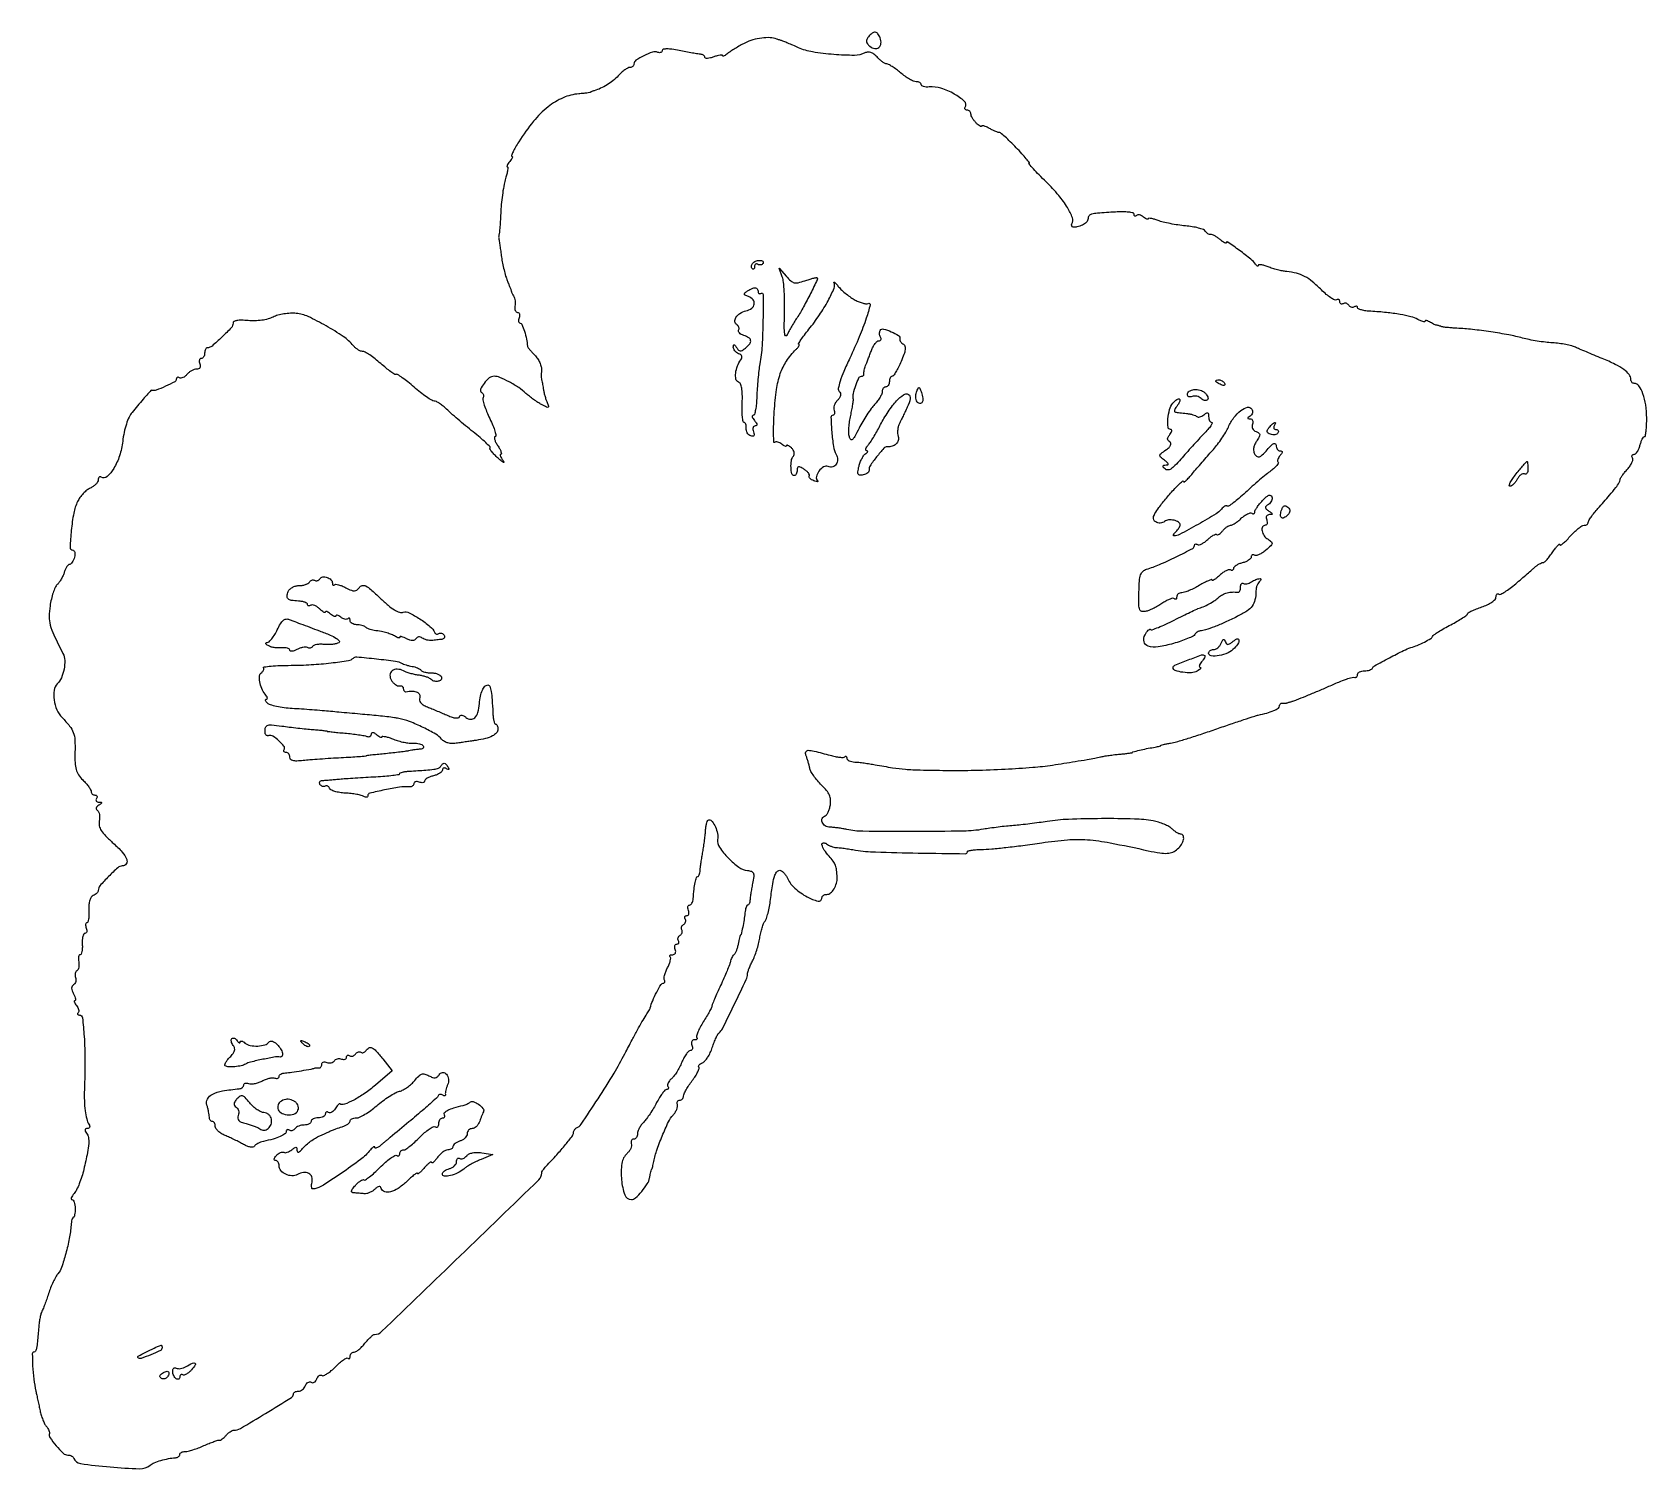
# Model space of a CAD drawing. Extents: x 0 to 455, y 0 to 405.
import ezdxf

# ---------------------------------------------------------------- set-up
doc = ezdxf.new("R2010")
doc.units = 0

msp = doc.modelspace()

# ---------------------------------------------------------------- linework, layer by layer
for points in [[(201.261903, 401.891502, 0.010622), (199.911304, 401.17662, 0.00931), (198.530875, 400.373947, 0.009399), (197.311375, 399.602403, 0.027464), (196.511903, 399.009878, -0.02215), (195.931118, 398.569799, -0.04858), (195.444121, 398.299271, -0.098397), (195.125009, 398.229982, -0.419392), (195, 398.352804, 0.400372), (194.838382, 398.522286, 0.046955), (194.265625, 398.495717, 0.03605), (193.458997, 398.32188, 0.01975), (192.5, 398, -0.026892), (191.541101, 397.693313, -0.04981), (190.734375, 397.566232, -0.07673), (190.185521, 397.619335, -0.342856), (190, 397.858084, 0.148563), (189.904533, 398.172296, 0.091803), (189.632812, 398.450823, 0.076983), (189.227932, 398.651932, 0.062176), (188.75, 398.740462, -0.02464), (188.004602, 398.821458, -0.003432), (186.471875, 399.075686, -0.00392), (184.660268, 399.403609, -0.003317), (182.75, 399.778023, 0.013958), (180.729243, 400.129615, 0.035601), (179.246961, 400.238281, 0.053199), (178.282943, 400.137378, 0.353795), (178, 399.787561, -0.15005), (177.899656, 399.460722, -0.148314), (177.632812, 399.244688, -0.114065), (177.228045, 399.17981, -0.068757), (176.75, 399.279461, 0.163917), (175.226396, 399.306686, 0.037081), (172.790473, 398.330342, 0.035052), (170.565379, 397.040307, 0.248778), (170, 395.97432, -0.115777), (169.912775, 395.602673, -0.100465), (169.666497, 395.286206, -0.093286), (169.298235, 395.07379, -0.08449), (168.864671, 395, 0.125165), (168.289996, 394.853853, 0.028946), (167.435192, 394.322751, 0.028128), (166.493997, 393.576993, 0.024276), (165.592651, 392.694473, -0.033945), (164.102047, 391.290375, -0.033425), (162.427759, 390.092977, -0.033728), (160.624675, 389.139145, -0.036128), (158.75, 388.461367, 0.015518), (158.444535, 388.364954, 0.015705), (158.146875, 388.250129, 0.015691), (157.894604, 388.134139, 0.059695), (157.75, 388.039071, -0.136704), (157.54827, 387.94677, -0.004815), (156.692188, 387.819349, -0.008616), (155.667629, 387.694876, -0.005887), (154.5, 387.587279, 0.082448), (150.055574, 386.477769, 0.066027), (145.82087, 383.933437, 0.053856), (141.690085, 379.842916, 0.029906), (137.549239, 374.077999, 0.010474), (136.606724, 372.513288, 0.019327), (135.917648, 371.197912, 0.01713), (135.480215, 370.190498, 0.528961), (135.6099, 370, -0.397337), (135.744594, 369.872895, -0.111495), (135.692675, 369.559375, -0.052943), (135.433766, 369.076264, -0.023746), (135, 368.5, 0.020622), (134.560649, 367.923843, 0.044498), (134.283135, 367.440625, 0.085961), (134.197649, 367.120408, 0.44064), (134.30775, 367, -0.42773), (134.469913, 366.830212, -0.025442), (134.393696, 366.045313, -0.025703), (134.182116, 364.99655, -0.014538), (133.824286, 363.75, 0.030488), (133.40531, 362.092972, 0.010966), (133.006118, 359.692187, 0.010831), (132.682601, 357.035461, 0.012631), (132.493985, 354.5, -0.003001), (132.36542, 352.16466, -0.004422), (132.222077, 350.115625, -0.002119), (132.077606, 348.377404, -0.081307), (131.981472, 348, 0.067592), (131.909181, 347.74544, 0.026663), (131.876957, 347.381912, 0.025799), (131.883585, 346.98003, 0.029316), (131.932247, 346.597997, -0.00861), (132.02746, 346.036891, -0.000965), (132.219479, 344.757171, -0.001172), (132.441489, 343.233203, -0.000951), (132.672617, 341.597997, 0.014187), (132.967763, 339.845882, 0.011218), (133.382834, 337.969412, 0.011379), (133.847112, 336.244204, 0.027515), (134.288155, 335, -0.003443), (134.695314, 334.00605, -0.004443), (135.054774, 333.0875, -0.003403), (135.343605, 332.313873, -0.038728), (135.431519, 332, 0.047822), (135.508718, 331.742472, 0.013037), (135.679281, 331.353125, 0.013062), (135.896857, 330.919536, 0.013251), (136.135794, 330.5, -0.073879), (136.348324, 329.99269, -0.033075), (136.480358, 329.279687, -0.031832), (136.522336, 328.493416, -0.037383), (136.458966, 327.75, 0.055533), (136.42625, 327.080353, 0.084255), (136.55899, 326.514063, 0.113352), (136.829958, 326.13778, 0.182216), (137.195473, 326, -0.174242), (137.535231, 325.877892, -0.149511), (137.745708, 325.559375, -0.104659), (137.783897, 325.074205, -0.059169), (137.638374, 324.5, 0.048047), (137.479073, 323.925272, 0.08802), (137.479665, 323.440625, 0.137856), (137.633473, 323.122861, 0.214716), (137.906385, 323, -0.30642), (138.447847, 322.633784, -0.018356), (139.148108, 320.68364, -0.026158), (139.724941, 318.477398, -0.03875), (139.975962, 316.495192, 0.14887), (140.079637, 316.205862, 0.011171), (140.599025, 315.539376, 0.014668), (141.27118, 314.76314, 0.010601), (142.063274, 313.936726, -0.050316), (142.839946, 312.985756, -0.041523), (143.469359, 311.837188, -0.043206), (143.870362, 310.673859, -0.081424), (143.952583, 309.686726, 0.009746), (143.900177, 308.812816, 0.011968), (143.886715, 307.995476, 0.010469), (143.906119, 307.31249, 0.080378), (143.972642, 307, -0.039286), (144.064148, 306.695171, -0.005691), (144.194166, 306.059375, -0.006419), (144.329956, 305.30239, -0.005455), (144.454305, 304.5, 0.019892), (144.620701, 303.598979, 0.011797), (144.886768, 302.539264, 0.011796), (145.202589, 301.493053, 0.019854), (145.522602, 300.633666, -0.017809), (145.932665, 299.546071, -0.399389), (145.803104, 299.267271, -0.21209), (145.389583, 299.284718, -0.007811), (143.964627, 300.018931, -0.021168), (142.920864, 300.635727, -0.012051), (141.710874, 301.463807, -0.012019), (140.530708, 302.357809, -0.019425), (139.576316, 303.180095, 0.041089), (137.537405, 304.788449, 0.023614), (134.848847, 306.394723, 0.021642), (132.209551, 307.663289, 0.101539), (130.568603, 308, 0.173233), (129.231828, 307.522525, 0.056448), (127.748013, 305.998097, 0.063358), (126.776703, 304.350079, 0.371629), (127.055758, 303.46554, -0.088813), (127.387459, 303.168255, -0.094941), (127.586013, 302.780821, -0.099936), (127.621537, 302.364181, -0.1103), (127.489112, 301.982382, 0.201055), (127.395338, 301.389076, 0.01724), (127.8211, 299.877419, 0.020636), (128.488521, 298.050613, 0.014484), (129.382514, 296.051481, -0.014114), (130.250917, 294.113428, -0.025913), (130.829584, 292.483872, -0.027676), (131.117514, 291.276295, -0.467585), (130.886661, 291, 0.383727), (130.663663, 290.799308, 0.09533), (130.709075, 290.265625, 0.051523), (131.02899, 289.459817, 0.024795), (131.591957, 288.5, -0.019515), (132.168543, 287.540318, -0.039074), (132.532212, 286.734375, -0.062349), (132.656711, 286.180838, -0.442828), (132.492565, 286, 0.379957), (132.326559, 285.852564, 0.113248), (132.366004, 285.485937, 0.055263), (132.633571, 284.922175, 0.025187), (133.097294, 284.25, -0.064076), (133.347343, 283.819584, -0.692716), (133.247447, 283.725117, -0.059746), (132.709185, 284.072804, -0.008781), (131.723682, 284.92061, -0.016163), (130.71438, 285.880507, -0.02679), (129.935669, 286.760183, -0.025446), (129.418077, 287.484975, -0.352235), (129.450501, 287.783834, 0.410744), (129.452365, 288.098243, 0.008638), (128.236609, 289.300902, 0.014857), (126.657437, 290.722668, 0.008814), (124.696558, 292.326775, -0.004942), (122.538686, 294.064318, -0.004534), (120.352199, 295.894275, -0.004534), (118.430992, 297.562378, -0.014843), (117.204545, 298.713551, 0.023647), (116.237332, 299.589895, 0.026774), (115.229545, 300.332944, 0.02743), (114.316369, 300.864252, 0.115291), (113.704545, 301.01562, -0.135499), (113.008546, 301.217511, -0.013508), (111.542313, 302.175411, -0.016214), (109.833128, 303.443029, -0.012195), (108.035243, 304.94191, 0.009851), (106.283764, 306.416075, 0.01554), (104.718798, 307.602951, 0.009565), (103.39758, 308.504228, 0.291102), (103.014875, 308.509193, -0.286071), (102.640264, 308.510573, -0.012322), (101.494459, 309.270448, -0.017838), (100.131181, 310.29803, -0.011403), (98.619213, 311.582903, 0.01512), (97.056061, 312.891385, 0.019262), (95.534956, 313.996228, 0.017516), (94.21729, 314.812532, 0.130638), (93.512026, 315, -0.096633), (92.931573, 315.113239, -0.041868), (92.226688, 315.470431, -0.039375), (91.517979, 315.988705, -0.04201), (90.91579, 316.601467, 0.069153), (88.088834, 319.182657, 0.021743), (83.220187, 322.224352, 0.021097), (78.159225, 324.812704, 0.0831), (74.79116, 325.725821, 0.037887), (73.166941, 325.763493, 0.026788), (71.351889, 325.570168, 0.027174), (69.627301, 325.19535, 0.05025), (68.29116, 324.679019, -0.052285), (66.880106, 324.140313, -0.029928), (65.091865, 323.777104, -0.028594), (63.14653, 323.61454, -0.031113), (61.25, 323.682855, 0.017985), (59.378589, 323.799491, 0.050301), (58.069265, 323.70211, 0.088104), (57.276056, 323.412107, 0.267235), (57, 322.932489, -0.190703), (56.509424, 321.693039, -0.013794), (53.865277, 319.027389, -0.014423), (51.082157, 316.521562, -0.172398), (49.75, 316.015973, 0.188785), (49.463499, 315.896705, 0.086143), (49.220312, 315.564067, 0.067037), (49.055297, 315.075219, 0.047956), (49, 314.5, -0.062722), (48.92777, 313.926468, -0.08088), (48.715469, 313.440625, -0.098158), (48.400789, 313.115494, -0.152681), (48.031385, 313, 0.184534), (47.710807, 312.877514, 0.147206), (47.516384, 312.559375, 0.100118), (47.488865, 312.074366, 0.055937), (47.638374, 311.5, -0.075502), (47.773569, 310.882946, -0.153632), (47.656817, 310.40567, -0.1663), (47.297756, 310.105426, -0.091968), (46.729434, 310, 0.081278), (46.07107, 309.892267, 0.044133), (45.317972, 309.562609, 0.042478), (44.591625, 309.080767, 0.051908), (44.009138, 308.51101, -0.050777), (43.470716, 307.981976, -0.064546), (42.875922, 307.620389, -0.078442), (42.317852, 307.471484, -0.165938), (41.886693, 307.570027, 0.085122), (41.547997, 307.706778, 0.163939), (41.260466, 307.674707, 0.180418), (41.069082, 307.480366, 0.105574), (41, 307.156842, -0.278748), (40.569502, 306.444643, -0.013478), (37.978388, 305.172307, -0.016412), (35.34147, 304.067746, -0.167544), (34.174264, 304.030554, 0.277115), (33.846871, 303.950259, 0.012931), (33.025007, 303.092042, 0.008931), (31.659271, 301.535017, 0.00094), (28.540215, 297.83421, 0.067206), (27.695974, 296.500142, 0.029029), (26.930114, 294.536998, 0.0265), (26.30496, 292.195747, 0.022511), (25.88985, 289.670508, -0.048613), (25.001931, 285.605703, -0.056873), (23.37171, 282.01165, -0.075754), (21.488853, 279.733466, -0.332076), (19.85464, 279.589837, 0.137655), (19.530132, 279.683145, 0.190981), (19.251051, 279.574571, 0.139832), (19.062678, 279.263497, 0.066757), (19, 278.796145, -0.136727), (18.839005, 278.218407, -0.057044), (18.340365, 277.572593, -0.050634), (17.6135, 276.962663, -0.045732), (16.754434, 276.487128, 0.064822), (15.798517, 275.909401, 0.034733), (14.780707, 274.975319, 0.033911), (13.858967, 273.860863, 0.044768), (13.188712, 272.726724, 0.063448), (12.10315, 269.423967, 0.023255), (11.39499, 264.551594, 0.014929), (11.071508, 259.799956, 0.425422), (11.841539, 259, -0.229327), (12.169484, 258.841237, -0.112627), (12.37383, 258.4125, -0.07515), (12.419435, 257.766168, -0.044079), (12.289749, 257, -0.035906), (12.029596, 256.234394, -0.047691), (11.680678, 255.5875, -0.056409), (11.30076, 255.138871, -0.191138), (10.950756, 255, 0.196124), (10.58945, 254.852609, 0.048462), (10.169045, 254.352763, 0.042276), (9.763022, 253.640223, 0.031536), (9.435456, 252.79664, -0.030872), (9.072124, 251.85726, -0.022153), (8.557164, 250.856119, -0.022484), (7.979444, 249.943462, -0.044053), (7.42755, 249.284692, 0.09238), (6.876994, 248.48195, 0.023078), (6.298374, 246.993558, 0.022788), (5.784485, 245.200105, 0.021164), (5.421138, 243.322677, 0.032502), (5.162726, 240.248763, 0.07078), (5.451148, 237.904875, 0.044506), (6.472585, 235.13004, 0.006827), (9.061454, 229.842691, -0.108847), (9.55181, 227.939258, -0.055325), (9.365061, 225.46205, -0.054838), (8.629849, 223.045549, -0.095409), (7.458862, 221.316005, 0.161697), (6.554171, 219.511728, 0.071349), (6.549572, 216.811388, 0.06687), (7.34207, 213.995006, 0.092459), (8.804089, 211.821943, -0.023769), (10.942151, 209.428481, -0.081248), (11.975005, 207.622172, -0.07667), (12.409371, 205.525157, -0.019691), (12.450433, 202.054351, 0.01732), (12.471377, 199.100916, 0.058393), (12.775462, 197.197038, 0.077946), (13.453139, 195.721775, 0.049844), (14.650194, 194.258896, -0.018707), (15.549867, 193.289263, -0.023111), (16.309745, 192.318949, -0.022367), (16.862256, 191.463419, -0.13295), (17, 190.954545, 0.110162), (17.081218, 190.590389, 0.099919), (17.311086, 190.280398, 0.094981), (17.654682, 190.072485, 0.088926), (18.059017, 190, -0.108972), (18.413961, 189.921712, -0.182303), (18.6254, 189.70625, -0.161196), (18.656512, 189.3821, -0.082592), (18.5, 189, 0.109974), (18.367222, 188.61798, 0.180162), (18.448037, 188.289252, 0.159098), (18.737344, 188.065791, 0.082797), (19.190983, 187.984687, -0.023268), (19.837687, 187.94699, -0.399573), (19.963443, 187.799422, -0.229501), (19.839169, 187.574991, -0.012282), (19.143237, 187.109687, 0.057444), (18.664807, 186.72316, 0.130577), (18.436929, 186.322197, 0.185259), (18.477368, 185.953498, 0.136237), (18.759128, 185.648867, -0.155429), (19.100511, 185.250752, -0.056687), (19.313357, 184.530102, -0.04935), (19.38104, 183.633141, -0.041418), (19.280011, 182.684449, 0.102415), (19.300698, 181.326604, 0.086566), (19.850451, 179.996961, 0.054598), (21.070243, 178.469417, 0.016079), (23.25511, 176.410581, -0.029653), (25.76302, 173.915459, -0.088768), (27.025641, 171.863412, -0.245545), (26.889457, 170.596045, -0.250605), (25.77493, 170, 0.184852), (24.502371, 169.512885, 0.015557), (21.912756, 167.04039, 0.015709), (19.483848, 164.412163, 0.180573), (19, 163.11609, -0.130679), (18.897698, 162.73135, -0.063058), (18.588587, 162.321099, -0.056106), (18.135123, 161.949094, -0.05218), (17.599445, 161.676534, 0.155079), (17.020045, 161.213609, 0.074485), (16.610268, 160.343819, 0.05524), (16.385215, 159.115537, 0.02947), (16.366779, 157.569545, -0.019387), (16.378042, 156.201213, -0.031831), (16.269166, 155.048554, -0.033993), (16.075511, 154.205452, -0.330574), (15.798719, 154, 0.246546), (15.566197, 153.877925, 0.124996), (15.448038, 153.559375, 0.076926), (15.470849, 153.074984, 0.041474), (15.638374, 152.5, -0.054502), (15.789656, 151.925564, -0.098023), (15.766941, 151.440625, -0.145925), (15.579747, 151.122621, -0.189459), (15.267753, 151, 0.274574), (14.916452, 150.791353, 0.062174), (14.651908, 150.11875, 0.047704), (14.500259, 149.14952, 0.029832), (14.5, 148, -0.024554), (14.511868, 146.850197, -0.039944), (14.396386, 145.88125, -0.048592), (14.187155, 145.194111, -0.303351), (13.896653, 145, 0.259823), (13.627076, 144.849774, 0.088784), (13.456447, 144.418677, 0.061084), (13.406628, 143.779322, 0.036516), (13.49595, 143.021028, -0.045473), (13.575514, 142.222983, -0.052214), (13.502248, 141.46092, -0.059699), (13.297954, 140.843279, -0.145649), (12.982207, 140.489003, 0.126423), (12.67995, 140.174604, 0.081085), (12.504284, 139.696905, 0.072418), (12.478335, 139.132979, 0.067052), (12.611848, 138.569126, -0.080172), (12.731627, 137.997083, -0.077528), (12.667705, 137.409391, -0.081846), (12.434769, 136.896641, -0.107279), (12.065469, 136.540462, 0.119982), (11.652081, 136.121246, 0.132491), (11.497072, 135.574225, 0.091334), (11.619074, 134.861273, 0.034952), (12.032479, 133.939312, -0.025053), (12.384036, 133.195074, -0.049436), (12.57231, 132.569673, -0.083247), (12.583888, 132.148932, -0.374178), (12.412739, 132, 0.346558), (12.262848, 131.881928, 0.141947), (12.275459, 131.605785, 0.063781), (12.486894, 131.173646, 0.027583), (12.868879, 130.657991, -0.050768), (13.246292, 130.095866, -0.066538), (13.462194, 129.516912, -0.082297), (13.492554, 129.010146, -0.171918), (13.324657, 128.657991, 0.088971), (13.149826, 128.406735, 0.233984), (13.156071, 128.193285, 0.203377), (13.336003, 128.047611, 0.069935), (13.674732, 128, -0.381497), (14.549767, 127.218635, -0.011289), (15.031742, 121.901784, -0.01697), (15.260861, 115.143632, -0.009772), (15.101292, 107, 0.017669), (15.089272, 103.838627, 0.024474), (15.317111, 101.013424, 0.027447), (15.748058, 98.701548, 0.078763), (16.376701, 97.199502, -0.072313), (16.578683, 96.733761, -0.155357), (16.561876, 96.34695, -0.191801), (16.334716, 96.093459, -0.115795), (15.936572, 96, 0.091829), (15.490176, 95.917319, 0.257021), (15.291739, 95.682374, 0.16926), (15.344759, 95.298177, 0.04187), (15.68552, 94.75, -0.114518), (16.234014, 93.494271, -0.064395), (16.326221, 91.824393, -0.032462), (15.96605, 89.237728, -0.005888), (14.931297, 84.5, -0.019302), (14.376095, 82.457451, -0.01905), (13.662906, 80.454688, -0.019317), (12.905122, 78.752437, -0.066444), (12.233718, 77.75, 0.027618), (11.703448, 77.077402, 0.065706), (11.409325, 76.514063, 0.152536), (11.392429, 76.15646, 0.341204), (11.595012, 76, -0.242217), (11.942175, 75.821341, -0.068334), (12.23416, 75.265625, -0.052478), (12.434015, 74.457562, -0.034414), (12.5, 73.5, -0.01883), (12.463898, 72.541723, -0.03053), (12.353125, 71.734375, -0.031449), (12.194909, 71.140275, -0.322437), (12, 71, 0.294261), (11.796015, 70.86857, 0.034855), (11.598891, 70.339062, 0.032762), (11.435452, 69.612271, 0.020809), (11.33665, 68.75, -0.029614), (10.84464, 65.035284, -0.018557), (9.853358, 60.763211, -0.015974), (8.666608, 56.886417, -0.097048), (7.62417, 55.076247, 0.052264), (7.011861, 54.203055, 0.016639), (6.286217, 52.788022, 0.016406), (5.577346, 51.147003, 0.017578), (4.995113, 49.5, -0.0063), (4.468212, 47.89524, -0.007294), (3.925094, 46.38125, -0.006592), (3.430362, 45.11401, -0.04219), (3.118686, 44.5, 0.074628), (2.861899, 43.901121, 0.014941), (2.600569, 42.765625, 0.015486), (2.374887, 41.413285, 0.013901), (2.223676, 40, -0.002794), (1.879583, 35.931522, -0.025267), (1.62972, 34.164678, -0.068805), (1.329344, 33.283141, -0.283499), (0.870111, 33, 0.417679), (0.412539, 32.536989, 0.009595), (0.518093, 29.133782, 0.018242), (0.841066, 25.416875, 0.022735), (1.422734, 22, -0.000573), (1.67611, 20.82811, -0.000291), (1.992352, 19.353125, -0.000289), (2.316903, 17.830769, -0.000432), (2.598604, 16.5, 0.023317), (2.923996, 15.248477, 0.020145), (3.378463, 13.968915, 0.02063), (3.885589, 12.841853, 0.053971), (4.365473, 12.096305, -0.029416), (4.781175, 11.515162, -0.036783), (5.092348, 10.929781, -0.040051), (5.270422, 10.418237, -0.165618), (5.246774, 10.096305, 0.257647), (5.365437, 8.945457, 0.024788), (7.145309, 6.636125, 0.02658), (9.161561, 4.511997, 0.191879), (10.446604, 4, -0.062995), (11.001676, 3.929788, -0.062338), (11.523898, 3.723527, -0.068003), (11.936204, 3.418803, -0.115041), (12.166667, 3.058816, 0.280309), (13.959225, 1.59786, 0.012196), (22.337264, 0.648396, 0.014642), (30.667306, 0.154908, 0.178474), (33.647972, 1.153721, -0.074413), (34.791451, 1.820655, -0.023213), (36.673785, 2.471805, -0.023426), (38.786676, 2.988369, -0.030997), (40.75, 3.246966, 0.063979), (41.22788, 3.34223, 0.077598), (41.632812, 3.552754, 0.09141), (41.904568, 3.842042, 0.143943), (42, 4.166667, -0.178049), (42.116959, 4.4847, -0.092218), (42.45006, 4.755208, -0.072288), (42.945926, 4.938369, -0.052424), (43.532119, 5, 0.062084), (44.356586, 5.102768, 0.014317), (45.706305, 5.485993, 0.014575), (47.246351, 6.021129, 0.013778), (48.782119, 6.654444, -0.008609), (50.253893, 7.279247, -0.011803), (51.600011, 7.786919, -0.008645), (52.731579, 8.161593, -0.122497), (53.154088, 8.186415, 0.165298), (53.485559, 8.233983, 0.038253), (53.973931, 8.531151, 0.035474), (54.512099, 8.978975, 0.02829), (55.026533, 9.531971, -0.036226), (55.565975, 10.093719, -0.036754), (56.178375, 10.568766, -0.039322), (56.771152, 10.898537, -0.107682), (57.236814, 11, 0.133584), (59.077549, 11.500719, 0.003759), (66.186874, 15.749772, 0.002393), (73.459535, 20.218795, 0.25934), (74, 21.190712, -0.168085), (74.106809, 21.499458, -0.094878), (74.409197, 21.762272, -0.075623), (74.860168, 21.939966, -0.056156), (75.393011, 22, 0.099885), (75.97037, 22.116502, 0.066843), (76.553054, 22.459243, 0.06366), (77.052528, 22.965703, 0.071345), (77.385948, 23.563382, -0.069916), (77.691133, 24.114122, -0.100178), (78.107546, 24.483409, -0.123689), (78.566693, 24.615276, -0.147843), (79, 24.5, 0.147266), (79.43313, 24.384247, 0.123736), (79.891807, 24.514904, 0.100417), (80.30749, 24.882356, 0.070199), (80.611848, 25.430874, -0.060142), (80.905722, 25.986444, -0.090994), (81.292566, 26.371147, -0.120262), (81.707578, 26.528194, -0.170617), (82.089831, 26.444481, 0.25032), (82.606263, 26.411895, 0.035887), (83.567951, 26.936379, 0.033714), (84.704662, 27.779947, 0.022735), (85.885617, 28.882988, -0.019141), (87.046455, 29.98296, -0.031111), (88.120788, 30.813323, -0.032505), (89.001633, 31.330389, -0.323424), (89.40057, 31.266096, 0.132524), (89.627781, 31.135434, 0.259656), (89.823918, 31.185457, 0.153386), (89.958326, 31.426547, 0.05109), (90, 31.833333, -0.093722), (90.084216, 32.278674, -0.096536), (90.324911, 32.657292, -0.099092), (90.684042, 32.910714, -0.104622), (91.10608, 33, 0.140354), (91.658468, 33.158175, 0.031319), (92.464908, 33.734375, 0.030162), (93.344624, 34.542994, 0.025171), (94.17866, 35.5, -0.017799), (94.988512, 36.457383, -0.023519), (95.79568, 37.265625, -0.022018), (96.509515, 37.86081, -0.164196), (96.921941, 38, 0.19383), (98.852101, 38.777456, 0.000461), (121.043737, 60.156325, 0.000445), (143.221312, 81.599253, 0.203061), (144, 83.437568, -0.111926), (144.080617, 83.793194, -0.028561), (144.367187, 84.314094, -0.027652), (144.771554, 84.886112, -0.024931), (145.25, 85.43108, 0.008541), (148.224836, 88.603557, 0.01244), (150.727768, 91.507912, 0.008172), (152.695137, 93.990787, 0.164904), (153, 94.890017, -0.081045), (153.062904, 95.275548, -0.064968), (153.247299, 95.654151, -0.065678), (153.520014, 95.968785, -0.08734), (153.84187, 96.166667, 0.152484), (155.129236, 97.206946, 0.002944), (159.885585, 104.425186, 0.00783), (164.388907, 111.590854, 0.018439), (167.463251, 117.105829, -0.002434), (169.465941, 120.98534, -0.005885), (170.993637, 123.827678, -0.007771), (172.275853, 126.064571, -0.011186), (173.484965, 128, 0.008467), (173.871274, 128.610948, 0.00978), (174.217951, 129.20625, 0.008952), (174.491954, 129.720101, 0.055161), (174.597874, 130, -0.037847), (175.288453, 132.034618, -0.020297), (176.427098, 134.431687, -0.012019), (177.66065, 136.646927, -0.265667), (178.278255, 137, 0.114394), (178.557831, 137.064812, 0.184884), (178.722171, 137.241374, 0.156893), (178.741552, 137.507582, 0.078913), (178.610195, 137.8217, -0.16531), (178.499225, 138.304515, -0.034978), (178.648932, 139.168012, -0.033085), (178.974529, 140.192424, -0.026179), (179.455201, 141.251011, 0.024541), (179.931717, 142.29138, 0.034799), (180.243007, 143.260276, 0.037421), (180.37532, 144.047636, 0.222854), (180.237356, 144.429311, -0.167816), (180.132553, 144.64469, -0.257798), (180.208443, 144.83236, -0.127646), (180.48973, 144.960682, -0.043546), (180.940322, 145, 0.127746), (181.389338, 145.116623, 0.158048), (181.682075, 145.431445, 0.128612), (181.769945, 145.915043, 0.07271), (181.638374, 146.5, -0.059765), (181.493584, 147.074174, -0.105471), (181.53372, 147.559375, -0.149855), (181.747127, 147.877971, -0.172457), (182.090402, 148, 0.10301), (182.437399, 148.072255, 0.178851), (182.647164, 148.273452, 0.166025), (182.684566, 148.575411, 0.08716), (182.542705, 148.930902, -0.110145), (182.402413, 149.334982, -0.099917), (182.439712, 149.775821, -0.094986), (182.649431, 150.185645, -0.088941), (183, 150.5, 0.082063), (183.354115, 150.808915, 0.092249), (183.572832, 151.203881, 0.100657), (183.623747, 151.622221, 0.11907), (183.5, 152, -0.11907), (183.376253, 152.377779, -0.100657), (183.427168, 152.796119, -0.092249), (183.645885, 153.191085, -0.082063), (184, 153.5, 0.088941), (184.350569, 153.814355, 0.094986), (184.560288, 154.224179, 0.099917), (184.597587, 154.665018, 0.110145), (184.457295, 155.069098, -0.08716), (184.315434, 155.424589, -0.166025), (184.352836, 155.726548, -0.178851), (184.562601, 155.927745, -0.10301), (184.909598, 156, 0.172457), (185.252873, 156.122029, 0.149855), (185.46628, 156.440625, 0.105471), (185.506416, 156.925826, 0.059765), (185.361626, 157.5, -0.051111), (185.206139, 158.074594, -0.092884), (185.217338, 158.559375, -0.142188), (185.387175, 158.877164, -0.202059), (185.678725, 159, 0.180696), (186.029557, 159.131067, 0.082064), (186.346925, 159.514062, 0.065368), (186.584793, 160.080371, 0.048499), (186.699866, 160.75, -0.009431), (186.947688, 163.432497, -0.023475), (187.257512, 165.377969, -0.025398), (187.606398, 166.712788, -0.327055), (187.998519, 167, 0.247657), (188.225934, 167.120002, 0.058012), (188.433, 167.514062, 0.046631), (188.592415, 168.079662, 0.030885), (188.673093, 168.75, -0.01622), (188.75519, 169.655019, -0.004988), (188.936845, 171.014062, -0.004985), (189.170588, 172.531654, -0.005446), (189.428211, 174, 0.008519), (189.688804, 175.540837, 0.006017), (189.931127, 177.279688, 0.006075), (190.122614, 178.947933, 0.012729), (190.222651, 180.25, -0.026824), (190.33354, 181.303628, -0.041436), (190.552227, 182.192187, -0.04967), (190.83514, 182.819964, -0.268201), (191.146634, 183, -0.237462), (192.064689, 182.53794, -0.056199), (192.951833, 181.009641, -0.054059), (193.548061, 179.120067, -0.086254), (193.591223, 177.431343, 0.191007), (194.095926, 175.284888, 0.04033), (196.590298, 172.256597, 0.04152), (199.605331, 169.621959, 0.14092), (202.029439, 168.722829, -0.063429), (203.150305, 168.49343, -0.222864), (203.666897, 167.995381, -0.125098), (203.776222, 167.058835, -0.015773), (203.44029, 165.031895, 0.00518), (203.169455, 163.588041, 0.005534), (202.934846, 162.170307, 0.005272), (202.759561, 160.947578, 0.025652), (202.70325, 160.25, -0.044585), (202.646343, 159.771489, -0.063255), (202.506059, 159.36698, -0.081652), (202.309085, 159.092877, -0.198428), (202.083333, 158.999294, 0.271416), (201.84404, 158.858678, 0.042203), (201.608355, 158.338065, 0.037228), (201.410054, 157.61117, 0.024215), (201.285535, 156.749294, -0.015978), (201.044987, 154.865627, -0.010894), (200.656815, 152.741558, -0.003466), (200.216992, 150.672699, -0.35216), (200.002201, 150.5, 0.341742), (199.931274, 150.445112, 0.003342), (199.763219, 149.778377, 0.009107), (199.584185, 148.985263, 0.005564), (199.400436, 148.04341, -0.02247), (199.174548, 147.063121, -0.025528), (198.869063, 146.148816, -0.025937), (198.533651, 145.408427, -0.113028), (198.224747, 145.04341, 0.081518), (197.92423, 144.73022, 0.03282), (197.620246, 144.219002, 0.031391), (197.35872, 143.614109, 0.034531), (197.1846, 143, -0.039895), (196.927603, 142.129248, -0.005841), (196.246685, 140.416628, -0.006569), (195.389856, 138.408229, -0.005595), (194.4346, 136.311925, 0.004015), (193.501761, 134.281841, 0.005855), (192.715164, 132.476945, 0.003068), (192.078205, 130.941142, 0.097056), (192, 130.542054, -0.120465), (191.907785, 130.164861, -0.005589), (191.282312, 128.994268, -0.00899), (190.492828, 127.615033, -0.006309), (189.556807, 126.089988, 0.017239), (188.664762, 124.56269, 0.026437), (188.010448, 123.177465, 0.024393), (187.612244, 122.050496, 0.275754), (187.723474, 121.60986, -0.149672), (187.845977, 121.379224, -0.260365), (187.780051, 121.179146, -0.139713), (187.507306, 121.04216, -0.046989), (187.059678, 121, 0.127746), (186.610662, 120.883377, 0.158048), (186.317925, 120.568555, 0.128612), (186.230055, 120.084957, 0.07271), (186.361626, 119.5, -0.059243), (186.507058, 118.925799, -0.104761), (186.468627, 118.440625, -0.149555), (186.257785, 118.122098, -0.174018), (185.917589, 118, 0.203531), (185.436977, 117.795907, 0.035252), (184.788802, 117.021928, 0.033392), (184.114031, 115.945495, 0.024354), (183.506748, 114.670394, -0.022643), (182.860536, 113.30151, -0.020187), (182.069852, 111.941772, -0.020673), (181.258825, 110.777435, -0.057142), (180.568786, 110.057087, 0.048845), (180.017529, 109.500359, 0.062975), (179.63736, 108.890007, 0.076982), (179.475243, 108.321139, 0.171023), (179.570027, 107.886693, -0.078398), (179.712191, 107.547707, -0.15626), (179.692228, 107.260466, -0.185227), (179.516326, 107.070014, -0.115204), (179.216487, 107, 0.209252), (178.761166, 106.80072, 0.023614), (178.019451, 105.917393, 0.025422), (177.203805, 104.726247, 0.017999), (176.407471, 103.314529, -0.014937), (175.548909, 101.770482, -0.012375), (174.546257, 100.178647, -0.012562), (173.553838, 98.764642, -0.032564), (172.75, 97.814529, 0.036721), (172.080304, 97.009503, 0.033688), (171.514062, 96.092393, 0.035393), (171.122245, 95.203144, 0.08628), (171, 94.5, -0.070529), (170.918733, 93.926738, -0.086171), (170.681771, 93.440625, -0.100211), (170.329784, 93.115625, -0.137303), (169.916667, 93, 0.12837), (169.538149, 92.901191, 0.145129), (169.276939, 92.632813, 0.123641), (169.178795, 92.227518, 0.080319), (169.260148, 91.75, -0.125451), (169.306943, 91.162198, -0.059023), (169.088969, 90.426563, -0.05309), (168.66178, 89.666518, -0.050614), (168.078054, 89, 0.171516), (166.614655, 86.193789, 0.05827), (166.500055, 81.527075, 0.062086), (167.425161, 77.308367, 0.317825), (169.275562, 76, 0.188987), (170.465987, 76.466615, 0.031087), (172.203059, 78.288736, 0.034317), (173.744294, 80.399271, 0.095248), (174.40958, 82.103323, -0.005702), (174.589823, 83.022202, -0.009327), (174.765905, 83.795976, -0.003503), (174.931293, 84.445287, -0.340956), (175.002201, 84.5, 0.331372), (175.072607, 84.552417, 0.00596), (175.209547, 85.030552, 0.012253), (175.353809, 85.61371, 0.007551), (175.496266, 86.306133, -0.034877), (176.374859, 89.642006, -0.015536), (177.969639, 93.900545, -0.013512), (179.735721, 97.893683, -0.076797), (181.037436, 99.809808, 0.044109), (181.624925, 100.563874, 0.046833), (182.05764, 101.394828, 0.051764), (182.285135, 102.176916, 0.126007), (182.242809, 102.771572, -0.082323), (182.168308, 103.240759, -0.124368), (182.271846, 103.639149, -0.143501), (182.536594, 103.903163, -0.12539), (182.916667, 104, 0.105835), (183.330009, 104.088483, 0.099299), (183.681771, 104.33946, 0.096207), (183.917564, 104.714469, 0.092633), (184, 105.155609, -0.110218), (184.141852, 105.791302, -0.018105), (184.721671, 106.917918, -0.019157), (185.516152, 108.214277, -0.01587), (186.456754, 109.532189, 0.019507), (187.354761, 110.809969, 0.030312), (188.015621, 111.983214, 0.030586), (188.409664, 112.938515, 0.286327), (188.313626, 113.353041, -0.231727), (188.218389, 113.631101, -0.141421), (188.35842, 113.956473, -0.085222), (188.740397, 114.287039, -0.044262), (189.308504, 114.56489, 0.120534), (190.003185, 115.046617, 0.036644), (190.785329, 116.072678, 0.034329), (191.522324, 117.392027, 0.031449), (192.096544, 118.838428, -0.012093), (192.604224, 120.277171, -0.015578), (193.143091, 121.571288, -0.013382), (193.649997, 122.614061, -0.117301), (193.983588, 123, 0.122133), (194.922998, 124.10799, 0.002241), (198.330764, 131.061149, 0.002451), (201.652018, 138.001878, 0.109151), (202.006161, 139.556553, -0.077698), (202.092086, 140.083588, -0.013755), (202.430899, 141.028733, -0.014596), (202.895092, 142.12389, -0.012683), (203.443427, 143.243388, 0.029171), (204.034217, 144.557511, 0.015021), (204.62599, 146.262194, 0.014879), (205.131419, 148.058138, 0.021746), (205.459535, 149.667756, -0.017789), (205.751112, 151.158283, -0.018935), (206.143014, 152.593167, -0.018895), (206.571763, 153.796512, -0.078326), (206.964783, 154.457566, 0.095501), (207.358859, 155.17499, 0.015763), (207.797871, 156.699675, 0.016824), (208.202362, 158.550315, 0.014164), (208.508566, 160.533198, -0.00817), (209.142122, 164.989409, -0.043548), (209.737023, 167.372764, -0.109828), (210.43733, 168.513897, -0.284545), (211.334859, 168.740354, -0.099434), (211.846779, 168.457024, -0.038029), (212.428538, 167.881816, -0.035787), (212.983095, 167.142399, -0.036609), (213.421865, 166.33688, 0.107577), (215.380192, 163.706166, 0.052098), (218.829841, 161.282531, 0.072342), (221.895615, 160.114834, 0.480062), (223, 161, -0.138107), (223.107379, 161.381338, -0.100138), (223.409197, 161.70625, -0.085896), (223.860624, 161.925009, -0.070083), (224.393011, 162, 0.180914), (225.430504, 162.388097, 0.07701), (226.402158, 163.538955, 0.068274), (227.087881, 165.111863, 0.076568), (227.288633, 166.75, 0.020289), (227.139701, 168.830323, 0.062902), (226.808966, 170.195538, 0.068895), (226.167562, 171.36714, 0.027898), (225, 172.769625, -0.042536), (223.653875, 174.486286, -0.092324), (223.010132, 176.026639, -0.448474), (223.369209, 176.517639, -0.193392), (224.25, 176.258752, 0.045921), (224.838053, 175.876693, 0.030299), (225.573438, 175.544927, 0.030469), (226.33467, 175.307522, 0.050543), (227, 175.213497, -0.018658), (227.826476, 175.149979, -0.004142), (229.234375, 174.976934, -0.004298), (230.858593, 174.749411, -0.004133), (232.5, 174.491192, 0.032979), (238.10214, 173.938342, 0.004263), (250.142717, 173.65045, 0.000841), (263.454881, 173.468103, 0.417737), (264, 174.006711, -0.342502), (264.175893, 174.233365, -0.019362), (265.101562, 174.432755, -0.023087), (266.312409, 174.587702, -0.014144), (267.75, 174.663709, 0.014491), (270.854988, 174.830032, 0.006698), (274.880151, 175.217193, 0.005876), (279.628268, 175.794722, 0.004035), (285, 176.556432, -0.017692), (292.224252, 177.380278, -0.038333), (297.809382, 177.388871, -0.028997), (304.218442, 176.530967, -0.006523), (315, 174.299485, 0.014376), (318.27349, 173.675401, 0.05475), (320.347598, 173.571094, 0.085833), (321.877545, 173.929949, 0.07871), (323.25, 174.787983, 0.07066), (324.365277, 176.075378, 0.095336), (324.939378, 177.501549, 0.165324), (324.796706, 178.551312, 0.284317), (324.071429, 179, -0.107072), (323.614258, 179.099036, -0.031467), (322.977063, 179.438562, -0.030028), (322.289677, 179.921582, -0.028215), (321.649882, 180.492975, 0.07274), (320.814474, 181.1152, 0.026134), (319.47086, 181.752174, 0.025273), (317.903664, 182.306376, 0.027318), (316.328453, 182.683092, 0.038168), (311.068165, 183.231194, 0.008018), (301.812022, 183.337518, 0.008493), (292.47657, 183.136457, 0.029872), (286.5, 182.547393, -0.005682), (284.258455, 182.216389, -0.003632), (281.646875, 181.88032, -0.003649), (279.082492, 181.588218, -0.006798), (277, 181.394986, 0.006658), (274.986284, 181.208704, 0.004233), (272.646875, 180.940788, 0.004251), (270.355216, 180.63887, 0.007862), (268.5, 180.348575, -0.038922), (262.93054, 179.828356, -0.003451), (248.816687, 179.709395, -0.002847), (234.49192, 179.769107, -0.052822), (230, 180.289826, 0.01332), (228.879089, 180.51042, 0.008651), (227.573438, 180.708252, 0.008699), (226.291227, 180.857239, 0.016317), (225.25, 180.92569, -0.130108), (223.906752, 181.329135, -0.160468), (223.066671, 182.322413, -0.211718), (223.1033, 183.416502, -0.197426), (223.941184, 184.166667, 0.160137), (224.336201, 184.47195, 0.039141), (224.748156, 185.196443, 0.036138), (225.112115, 186.144556, 0.029278), (225.366659, 187.204205, 0.06416), (225.438147, 188.660032, 0.084358), (225.112966, 189.947514, 0.067768), (224.31044, 191.253407, 0.027584), (222.898774, 192.794708, -0.023699), (221.740339, 194.039969, -0.023418), (220.700057, 195.394072, -0.024056), (219.904461, 196.662655, -0.078152), (219.559389, 197.590504, 0.013318), (219.362105, 198.445781, 0.008204), (219.086812, 199.441471, 0.008225), (218.782053, 200.417664, 0.014573), (218.494356, 201.210249, -0.176718), (218.468085, 202.164748, -0.323868), (219.070302, 202.596563, -0.061419), (220.814882, 202.373755, -0.004923), (225.307893, 201.180655, 0.017629), (226.711801, 200.845791, 0.024674), (227.986872, 200.653662, 0.022715), (229.01941, 200.597026, 0.20135), (229.432561, 200.765895, -0.105707), (229.648572, 200.905808, -0.249292), (229.833315, 200.88269, -0.180974), (229.959838, 200.697597, -0.060458), (230, 200.366667, 0.208994), (230.165182, 199.988744, 0.075499), (230.660937, 199.652504, 0.058669), (231.38861, 199.40484, 0.040847), (232.25, 199.292923, -0.015071), (233.35554, 199.206857, -0.005985), (234.867188, 199.02489, -0.005916), (236.495164, 198.78949, -0.007393), (238, 198.530833, 0.007565), (242.912974, 197.688112, 0.018755), (246.538659, 197.261074, 0.014437), (250.694719, 197.049501, 0.003005), (258, 196.932737, 0.008142), (266.117001, 196.983966, 0.007017), (274.641319, 197.296351, 0.007148), (282.41729, 197.802193, 0.018485), (288, 198.453967, 0.000504), (294.401831, 199.449007, 0.002938), (297.76981, 199.996268, 0.005535), (299.916534, 200.382533, 0.01318), (301.5, 200.729078, -0.018087), (302.507279, 200.939187, -0.006675), (303.940625, 201.164798, -0.006606), (305.513387, 201.369711, -0.007899), (307, 201.519693, 0.004466), (308.341997, 201.645783, 0.007391), (309.471875, 201.779037, 0.002189), (310.436209, 201.911547, 0.373512), (310.5, 201.985027, -0.343833), (310.639414, 202.163795, -0.002774), (312.497021, 202.619501, -0.009286), (314.496277, 203.059126, -0.009434), (316.5, 203.421697, 0.009585), (317.266711, 203.560672, 0.015482), (317.9125, 203.7115, 0.009285), (318.429822, 203.859684, 0.329519), (318.5, 203.954607, -0.341449), (318.574618, 204.051134, -0.004988), (319.319837, 204.237196, -0.011197), (320.220922, 204.431425, -0.006861), (321.290934, 204.621923, 0.030113), (322.936514, 204.994529, 0.004269), (326.260944, 205.991722, 0.00485), (330.177603, 207.244852, 0.004114), (334.290934, 208.642677, -0.001762), (338.310808, 210.029869, -0.002409), (341.941712, 211.249033, -0.001568), (344.998978, 212.248598, -0.02797), (346, 212.511604, 0.018289), (348.426502, 213.099186, 0.033878), (350.335501, 213.778516, 0.039822), (351.65067, 214.478687, 0.255869), (352, 215.116631, -0.086107), (352.056956, 215.444909, -0.10841), (352.220312, 215.705724, -0.119095), (352.464201, 215.858016, -0.120001), (352.75, 215.881579, 0.037629), (353.091571, 215.85372, 0.022329), (353.5, 215.869449, 0.02227), (353.908286, 215.921861, 0.035422), (354.25, 216.006579, -0.0033), (354.591451, 216.114915, -0.001956), (355, 216.239828, -0.001957), (355.408604, 216.361271, -0.003367), (355.75, 216.458794, 0.027219), (356.803075, 216.81473, 0.002345), (359.434988, 217.881411, 0.003224), (362.446141, 219.141023, 0.003087), (365.484984, 220.457527, -0.004816), (368.69574, 221.835337, -0.015238), (370.881043, 222.67102, -0.019609), (372.41762, 223.138881, -0.116764), (373.25, 223.158759, 0.137123), (373.535508, 223.177041, 0.127225), (373.779688, 223.340385, 0.106834), (373.943601, 223.629838, 0.075745), (374, 224, -0.184457), (374.145793, 224.38175, -0.090315), (374.563021, 224.70625, -0.070178), (375.183242, 224.926177, -0.050201), (375.916667, 225, 0.036404), (376.674758, 225.055268, 0.044078), (377.368229, 225.220313, 0.049842), (377.906393, 225.461515, 0.15923), (378.166667, 225.75, -0.164549), (378.739652, 226.372005, -0.002697), (382.958467, 228.648497, -0.006267), (386.967565, 230.71991, -0.044593), (389, 231.520496, 0.028308), (390.827554, 232.172556, 0.019072), (392.834537, 233.111172, 0.013753), (394.620866, 234.094246, 0.15865), (395.145125, 234.685376, -0.137665), (395.497972, 235.11776, -0.009933), (396.791068, 235.988944, -0.013331), (398.404655, 236.970144, -0.009664), (400.25, 237.979114, 0.009448), (402.0704, 238.973423, 0.01448), (403.604688, 239.909419, 0.008889), (404.826756, 240.735676, 0.24432), (405, 241.069055, -0.271632), (405.175389, 241.368077, -0.015032), (406.175, 241.888236, -0.019853), (407.467052, 242.449865, -0.012892), (409, 243, 0.029545), (410.531586, 243.607914, 0.040046), (411.825, 244.343278, 0.045212), (412.737656, 245.092517, 0.200903), (413, 245.719077, -0.058677), (413.058846, 246.218787, -0.125932), (413.238492, 246.559694, -0.191116), (413.504177, 246.690529, -0.159708), (413.811888, 246.616259, 0.259488), (414.329831, 246.592523, 0.021897), (415.542105, 247.2639, 0.024698), (416.994004, 248.254946, 0.016373), (418.561888, 249.525614, 0.000047), (420.177799, 250.925557, 0.000049), (421.776584, 252.311202, 0.000047), (423.161708, 253.512135, 0.000209), (423.97542, 254.218372, -0.024072), (424.598316, 254.708919, -0.026061), (425.249672, 255.123522, -0.026788), (425.840605, 255.41716, -0.102256), (426.241433, 255.5, 0.187102), (426.656496, 255.660953, 0.02144), (427.380651, 256.38125, 0.02352), (428.194389, 257.350957, 0.017093), (429.009425, 258.5, -0.013483), (429.770215, 259.589145, -0.031889), (430.407897, 260.345531, -0.073493), (430.823781, 260.668209, -0.571517), (430.993411, 260.569892, 0.557221), (431.201223, 260.443345, 0.049851), (431.832079, 260.847159, 0.029475), (432.748075, 261.663512, 0.013775), (433.839199, 262.819892, -0.018764), (435.011324, 264.037551, -0.023811), (436.185369, 265.065843, -0.0229), (437.223391, 265.816196, -0.146055), (437.839199, 266, 0.068901), (438.28287, 266.061431, 0.08515), (438.659015, 266.240843, 0.099922), (438.910521, 266.507235, 0.140279), (439, 266.819892, -0.140081), (439.135946, 267.29561, -0.013374), (439.807813, 268.313426, -0.016233), (440.696748, 269.500762, -0.012106), (441.75, 270.752927, 0.002615), (445.02781, 274.502926, 0.013525), (446.772473, 276.633976, 0.020629), (447.76533, 278.031397, 0.145127), (448, 278.822869, -0.130955), (448.116324, 279.25939, -0.01965), (448.602486, 280.034568, -0.020944), (449.265689, 280.922851, -0.016705), (450.051016, 281.824384, 0.034947), (450.791384, 282.739635, 0.046494), (451.320349, 283.669146, 0.054663), (451.585284, 284.481557, 0.192214), (451.491999, 285.012946, -0.082049), (451.337027, 285.390125, -0.160585), (451.366653, 285.710053, -0.182697), (451.573703, 285.922643, -0.109735), (451.921931, 286, 0.189922), (452.365389, 286.174748, 0.058024), (452.840723, 286.734375, 0.048811), (453.272741, 287.543024, 0.036821), (453.589356, 288.5, -0.023001), (453.877125, 289.457694, -0.033743), (454.223822, 290.265625, -0.035879), (454.577573, 290.849744, -0.243268), (454.868126, 291, 0.364495), (455.124577, 291.215594, 0.013915), (455.318091, 292.542188, 0.019237), (455.451511, 294.237156, 0.011646), (455.485316, 296.25, 0.035161), (455.203436, 299.913482, 0.049897), (454.405634, 303.08021, 0.062264), (453.272417, 305.306271, 0.248842), (451.964816, 306, -0.110269), (451.596743, 306.082173, -0.099932), (451.283415, 306.314732, -0.09495), (451.073261, 306.662353, -0.088839), (451, 307.071429, 0.167414), (450.521266, 308.461143, 0.068607), (449.070223, 309.868999, 0.04498), (446.610436, 311.354843, 0.016812), (442.92414, 313.000495, -0.001807), (440.695473, 313.91626, -0.001834), (438.484389, 314.843673, -0.001782), (436.566826, 315.664327, -0.007532), (435.426971, 316.177473, 0.047074), (434.332597, 316.569516, 0.015509), (432.662471, 316.941056, 0.015292), (430.773916, 317.240602, 0.016748), (428.926971, 317.413285, -0.015206), (426.941435, 317.592752, -0.009458), (424.625423, 317.917871, -0.009487), (422.350851, 318.325565, -0.016917), (420.5, 318.759246, 0.019446), (416.596113, 319.653189, 0.009386), (411.538086, 320.508155, 0.009384), (406.349849, 321.185976, 0.016084), (402, 321.530226, -0.006349), (400.604906, 321.613345, -0.007847), (399.307813, 321.727655, -0.006604), (398.224324, 321.85479, -0.056271), (397.75, 321.972091, 0.012872), (397.408453, 322.088742, 0.007866), (397, 322.209581, 0.007882), (396.591347, 322.316606, 0.01386), (396.25, 322.390313, -0.047426), (395.877521, 322.497311, -0.015601), (395.353125, 322.722559, -0.015382), (394.7836, 323.010191, -0.016827), (394.25, 323.32433, 0.032476), (393.770131, 323.586984, 0.069513), (393.367188, 323.710337, 0.135871), (393.106273, 323.681039, 0.306295), (393, 323.523833, -0.403215), (392.855359, 323.373635, -0.067441), (392.416793, 323.416302, -0.042915), (391.776524, 323.626662, -0.022049), (391.014614, 323.992179, 0.059403), (389.005397, 324.7778, 0.020472), (385.951505, 325.438705, 0.017948), (382.157271, 325.959071, 0.011712), (377.750349, 326.298988, -0.020253), (376.313258, 326.434557, -0.032146), (375.102056, 326.678601, -0.033909), (374.217159, 326.982581, -0.301596), (374.000349, 327.309017, 0.143035), (373.924267, 327.569114, 0.191339), (373.72665, 327.711382, 0.136209), (373.425612, 327.703888, 0.064573), (373.069098, 327.542705, -0.110145), (372.665018, 327.402413, -0.099917), (372.224179, 327.439712, -0.094986), (371.814355, 327.649431, -0.088941), (371.5, 328, 0.088941), (371.185645, 328.350569, 0.094986), (370.775821, 328.560288, 0.099917), (370.334982, 328.597587, 0.110145), (369.930902, 328.457295, -0.09743), (369.575871, 328.323933, -0.174978), (369.273452, 328.379391, -0.170591), (369.071061, 328.617231, -0.092039), (369, 329, 0.092457), (368.928648, 329.382567, 0.170956), (368.725608, 329.620028, 0.174641), (368.422169, 329.674915, 0.096984), (368.0659, 329.540728, -0.255441), (367.509721, 329.511007, -0.032858), (366.432146, 330.117287, -0.031819), (365.154178, 331.072369, -0.021305), (363.8159, 332.314166, 0.024906), (361.283091, 334.630669, 0.051259), (359.051189, 336.1205, 0.057652), (356.742429, 337.018597, 0.040768), (354, 337.501549, -0.025835), (352.845222, 337.669567, -0.013479), (351.426562, 337.991424, -0.013369), (349.985114, 338.400913, -0.019882), (348.75, 338.842391, 0.021668), (347.694026, 339.21559, 0.039724), (346.803314, 339.41195, 0.05486), (346.176907, 339.429472, 0.384427), (345.984687, 339.225249, -0.193039), (345.910618, 339.051271, -0.308994), (345.758058, 339.02232, -0.106907), (345.51912, 339.194654, -0.030935), (345.234687, 339.552863, 0.071281), (343.896708, 340.984577, 0.010314), (340.723828, 343.428207, 0.005608), (337.389791, 345.830806, 0.607621), (337, 345.628476, -0.464965), (336.863475, 345.513404, -0.075174), (336.485937, 345.638594, -0.040532), (335.922164, 345.985234, -0.018954), (335.25, 346.517972, 0.025728), (334.514827, 347.08461, 0.028986), (333.753155, 347.548721, 0.030104), (333.067964, 347.862225, 0.119034), (332.611803, 347.922774, -0.106814), (332.223687, 347.964789, -0.059752), (331.792123, 348.16797, -0.055552), (331.385197, 348.490602, -0.059034), (331.068655, 348.888914, 0.167459), (330.533648, 349.326338, 0.023378), (329.15002, 349.764672, 0.024597), (327.402947, 350.138631, 0.018618), (325.456852, 350.382083, -0.01429), (323.357456, 350.62628, -0.011993), (321.148263, 351.001773, -0.012166), (319.145974, 351.44254, -0.032328), (317.75, 351.883009, 0.017834), (316.695081, 352.249787, 0.032447), (315.807813, 352.461351, 0.039492), (315.168317, 352.519228, 0.417531), (315, 352.352804, -0.380193), (314.88452, 352.222887, -0.12176), (314.605785, 352.257853, -0.056457), (314.173591, 352.482811, -0.025009), (313.657991, 352.868879, 0.050768), (313.095866, 353.246292, 0.066538), (312.516912, 353.462194, 0.082297), (312.010146, 353.492554, 0.171918), (311.657991, 353.324657, -0.08464), (311.406526, 353.146452, -0.228454), (311.193285, 353.146783, -0.209925), (311.047997, 353.31712, -0.073221), (311, 353.643116, 0.343023), (310.71143, 354.01425, 0.031763), (309.49103, 354.243279, 0.029747), (307.805946, 354.348784, 0.016588), (305.75, 354.286843, 0.00238), (300.664679, 353.940245, 0.040294), (299.004648, 353.683655, 0.164554), (298.281396, 353.230128, 0.172822), (298, 352.440322, -0.112523), (297.882818, 351.926215, -0.066012), (297.53535, 351.395913, -0.060814), (297.023024, 350.93051, -0.06247), (296.418213, 350.606989, -0.027901), (294.885737, 350.115046, -0.090677), (293.825885, 350.0365, -0.278786), (293.40333, 350.358163, -0.23677), (293.453687, 350.925064, 0.23175), (293.62516, 352.667129, 0.048175), (292.238543, 355.51131, 0.039025), (289.733646, 358.962008, 0.021997), (286.205467, 362.75, -0.004974), (284.197105, 364.764228, -0.009008), (282.600359, 366.457812, -0.004638), (281.361462, 367.845857, -0.644573), (281.431353, 368, 0.625531), (281.507098, 368.155676, 0.007325), (280.58397, 369.297743, 0.0115), (279.340642, 370.722712, 0.006255), (277.752123, 372.41785, 0.00692), (276.088662, 374.101753, 0.010811), (274.606157, 375.49968, 0.005198), (273.328756, 376.629181, 0.246531), (273.003549, 376.705398, -0.146194), (272.6931, 376.716926, -0.014508), (271.98698, 376.979865, -0.017306), (271.148494, 377.354399, -0.0129), (270.25, 377.822732, 0.019501), (269.386526, 378.258416, 0.037706), (268.660937, 378.525682, 0.055414), (268.155527, 378.610791, 0.430747), (268, 378.463755, -0.46593), (267.875114, 378.358831, -0.091222), (267.559375, 378.47596, -0.043027), (267.076423, 378.823063, -0.019058), (266.5, 379.357143, -0.032161), (265.925966, 380.010186, -0.032192), (265.440625, 380.73125, -0.03396), (265.10227, 381.413868, -0.098387), (265, 381.928571, 0.097854), (264.919198, 382.337488, 0.097658), (264.688914, 382.685268, 0.098218), (264.345126, 382.918159, 0.100235), (263.940983, 383, -0.083919), (263.574668, 383.061918, -0.162656), (263.342216, 383.241351, -0.181323), (263.279017, 383.508639, -0.107159), (263.389756, 383.821621, 0.360637), (263.159742, 385.469756, 0.056996), (260.305153, 387.533748, 0.052273), (256.543385, 389.158483, 0.096944), (253.25, 389.522128, -0.035068), (252.388049, 389.510744, -0.055626), (251.660937, 389.634089, -0.075734), (251.164603, 389.861933, -0.252484), (251, 390.167119, 0.167006), (250.890827, 390.484856, 0.095142), (250.581913, 390.755341, 0.075988), (250.12113, 390.938195, 0.056582), (249.576725, 391, -0.105371), (248.838959, 391.157224, -0.024333), (247.698782, 391.734375, -0.02408), (246.424274, 392.543043, -0.021493), (245.182369, 393.5, 0.014536), (243.975121, 394.457303, 0.018464), (242.804788, 395.265625, 0.016673), (241.793919, 395.863593, 0.125866), (241.260632, 396, -0.127532), (240.780055, 396.124604, -0.029235), (240.066105, 396.578048, -0.028388), (239.280682, 397.214564, -0.024358), (238.529121, 397.967822, 0.043408), (237.639198, 398.794334, 0.084051), (236.786677, 399.253451, 0.10322), (235.953841, 399.354367, 0.095354), (235.124133, 399.120034, -0.117102), (232.187655, 398.425506, -0.019356), (226.332529, 398.65749, -0.021986), (220.36799, 399.390442, -0.063233), (216.382988, 400.590619, 0.002347), (214.841121, 401.26836, 0.00304), (213.420315, 401.874709, 0.002294), (212.224705, 402.369943, 0.027117), (211.75, 402.534606, -0.006355), (211.408629, 402.637359, -0.003659), (211, 402.769338, -0.003655), (210.591483, 402.907911, -0.0061), (210.25, 403.031225, 0.079747), (208.392117, 403.407031, 0.041663), (206.027023, 403.30562, 0.039697), (203.531941, 402.785585, 0.045216)], [(236.110114, 403.632679, 0.061456), (235.642635, 402.903293, 0.152139), (235.551735, 402.281865, 0.136007), (235.828816, 401.673005, 0.045192), (236.53005, 400.97506, 0.128991), (237.869857, 400.350582, 0.219144), (239.045038, 400.653003, 0.202271), (239.642711, 401.778132, 0.114382), (239.425794, 403.332783, 0.066158), (238.79018, 404.500341, 0.215742), (238.042386, 404.92372, 0.192074), (237.164801, 404.662483, 0.052353)], [(206.386913, 339.817021, -0.108766), (206.11522, 339.536973, -0.099739), (205.742602, 339.385962, -0.095385), (205.326205, 339.387618, -0.090093), (204.930902, 339.542705, 0.110306), (204.576421, 339.66565, 0.182985), (204.273452, 339.588987, 0.160128), (204.069898, 339.317541, 0.081648), (204, 338.89235, -0.048234), (203.958448, 338.462615, -0.143953), (203.82371, 338.203001, -0.26052), (203.626986, 338.142918, -0.14401), (203.399864, 338.266802, -0.211031), (203.11495, 339.002601, -0.164261), (203.430276, 339.810467, -0.120282), (204.290924, 340.442781, -0.098875), (205.412023, 340.666667, -0.057035), (205.948943, 340.60522, -0.122855), (206.317147, 340.417083, -0.190522), (206.461045, 340.13892, -0.165088)], [(218.153974, 334.903831, -0.009092), (219.387582, 335.308869, -0.014057), (220.468319, 335.609078, -0.008309), (221.367089, 335.815941, -0.254012), (221.580626, 335.752707, -0.318879), (221.676454, 335.187772, -0.003205), (219.784948, 331.328926, -0.010394), (217.796418, 327.536711, -0.018255), (215.975098, 324.5, 0.007996), (215.161744, 323.204875, 0.006521), (214.331662, 321.79375, 0.006595), (213.60147, 320.474435, 0.017107), (213.120995, 319.5, -0.509513), (212.773837, 319.428017, -0.182297), (212.498135, 319.967887, -0.029005), (212.39046, 321.977566, -0.006087), (212.449079, 325.5, 0.010369), (212.475293, 328.746113, 0.011454), (212.363618, 331.884375, 0.010895), (212.148983, 334.552705, 0.056056), (211.834371, 336), (210.989094, 338.5), (212.986364, 336.149322, 0.032678), (214.214953, 334.881356, 0.125485), (215.178332, 334.372227, 0.11691), (216.30606, 334.368004, 0.026609)], [(205, 331.940983, 0.07916), (205.058715, 331.572444, 0.157194), (205.230623, 331.335585, 0.184717), (205.486266, 331.265982, 0.11401), (205.785099, 331.367184, -0.586064), (206.417151, 331.01642, -0.004505), (206.380347, 323.765436, -0.011393), (206.116466, 316.611536, -0.029688), (205.505244, 311.5, 0.014428), (205.218271, 309.594968, 0.006898), (204.954209, 307.133383, 0.006832), (204.748914, 304.553373, 0.00967), (204.642051, 302.251942, -0.015612), (204.524659, 300.240027, -0.025351), (204.285447, 298.54493, -0.022834), (203.976911, 297.265001, -0.333157), (203.627555, 297.001942, 0.284346), (203.410583, 296.867028, 0.177712), (203.377077, 296.559945, 0.079573), (203.582527, 296.076551, 0.03302), (204, 295.5, -0.02759), (204.491924, 294.835917, -0.12063), (204.65475, 294.37895, -0.281709), (204.525786, 294.109908, -0.144652), (204.15383, 294, 0.177936), (203.790899, 293.86662, 0.148745), (203.567733, 293.519293, 0.103003), (203.530363, 292.990055, 0.05797), (203.690734, 292.36355, -0.038866), (203.906161, 291.63824, -0.205557), (203.827822, 291.240437, -0.271315), (203.511216, 291.090993, -0.062161), (202.90935, 291.221179, -0.098868), (202.38134, 291.533592, -0.075879), (201.954795, 292.052568, -0.073486), (201.691745, 292.692917, -0.082041), (201.638889, 293.357629, 0.042958), (201.637946, 293.986507, 0.065889), (201.519779, 294.517553, 0.090076), (201.310115, 294.875221, 0.218616), (201.038372, 295, -0.36805), (200.756652, 295.239867, -0.016654), (200.583476, 296.597879, -0.021165), (200.493467, 298.354019, -0.012747), (200.528106, 300.439588, 0.01506), (200.55779, 302.916972, 0.040128), (200.384319, 304.675109, 0.060207), (200.026153, 305.837775, 0.198884), (199.456246, 306.378416, -0.257483), (198.759696, 307.204767, -0.077648), (198.689337, 308.904522, -0.065052), (199.185973, 310.903313, -0.071979), (200.169956, 312.633217, 0.093439), (200.434363, 313.147936, 0.163163), (200.417626, 313.622248, 0.144427), (200.109839, 314.030828, 0.06808), (199.525523, 314.351832, -0.067899), (198.943446, 314.671333, -0.063337), (198.452621, 315.141676, -0.067573), (198.123024, 315.685027, -0.105961), (198.015313, 316.218615, -0.040302), (198.065896, 316.763842, -0.412003), (198.233586, 316.882574, -0.19629), (198.490749, 316.723784, -0.016454), (198.939097, 316.064302, 0.050531), (199.481966, 315.372206, 0.190605), (199.973918, 315.147786, 0.156052), (200.551664, 315.300438, 0.03121), (201.423785, 315.936747, 0.046832), (202.629757, 317.144945, 0.206126), (202.905938, 318.08999, 0.231205), (202.400857, 318.866552, 0.05816), (200.985479, 319.504609, -0.044968), (200.252494, 319.812099, -0.075949), (199.718656, 320.208477, -0.112796), (199.45965, 320.625423, -0.224878), (199.501791, 321.002898, 0.112479), (199.629638, 321.376684, 0.100179), (199.590979, 321.78608, 0.094294), (199.391109, 322.168246, 0.087048), (199.059986, 322.462927, -0.228359), (198.473191, 323.38204, -0.172653), (198.741403, 324.566145, -0.111751), (199.890433, 325.710892, -0.078925), (201.572358, 326.428805, 0.094435), (203.192789, 327.180252, 0.19606), (203.92173, 328.340192, 0.228474), (203.581964, 329.542638, 0.12052), (202.278025, 330.446806, -0.021499), (201.355503, 330.847105, -0.245408), (201.127, 331.155874, -0.271633), (201.261156, 331.497023, -0.025443), (202.028025, 332.038482, -0.031866), (203.332199, 332.751295, -0.117863), (204.244821, 332.93805, -0.239264), (204.783715, 332.641904, -0.150779)], [(232.37847, 329.478673, 0.024055), (233.521868, 328.953625, 0.031128), (234.617334, 328.59043, 0.03222), (235.535376, 328.410554, 0.172336), (236.026533, 328.516398, -0.671155), (236.59003, 328.106723, -0.021068), (235.505448, 324.365608, -0.018197), (233.535392, 319.142687, -0.011032), (230.846729, 313.108182, 0.00941), (229.161503, 309.358579, 0.0243), (228.130493, 306.577202, 0.028382), (227.618781, 304.570183, 0.249569), (227.877532, 303.722468, -0.114559), (228.207081, 303.193632, -0.132589), (228.24583, 302.602973, -0.1007), (227.970235, 301.949044, -0.046488), (227.378204, 301.235347, 0.05838), (226.846316, 300.562287, 0.05669), (226.478163, 299.778008, 0.061575), (226.319484, 299.00565, 0.111975), (226.411105, 298.371061, -0.050342), (226.554101, 297.845827, -0.091682), (226.546283, 297.402749, -0.14119), (226.394695, 297.112299, -0.205119), (226.132471, 297, 0.423814), (225.536925, 296.384676, 0.011834), (225.767289, 292.299614, 0.019283), (226.249497, 288.251491, 0.083764), (227.01687, 285.968479, -0.1134), (227.418141, 284.493142, -0.157556), (227.05168, 283.183374, -0.18499), (226.05172, 282.470104, -0.156294), (224.746743, 282.54369, 0.228004), (223.463051, 282.438272, 0.098839), (222.150898, 281.270324, 0.103821), (221.427558, 279.732012, 0.26015), (221.754703, 278.57863, -0.195085), (221.833729, 278.391751, -0.41094), (221.734593, 278.288499, -0.079384), (221.345704, 278.340334, -0.018868), (220.725263, 278.551932, -0.042193), (220.100119, 278.854485, -0.069182), (219.641096, 279.220564, -0.100146), (219.410411, 279.588674, -0.232495), (219.44106, 279.904633, 0.24314), (219.468117, 280.257388, 0.067285), (219.175947, 280.750556, 0.051867), (218.645282, 281.294712, 0.034029), (217.935317, 281.808323, 0.018207), (216.888734, 282.410113, 0.161159), (216.370435, 282.496874, 0.30396), (216.086469, 282.235557, 0.059254), (216, 281.508474, -0.050212), (215.941886, 280.931247, -0.070188), (215.768761, 280.443114, -0.090325), (215.513316, 280.114746, -0.184424), (215.212804, 280, -0.339878), (214.550605, 280.508923, -0.052922), (214.279318, 282.250432, -0.051008), (214.382442, 284.189289, -0.133018), (214.946502, 285.453914, 0.126787), (215.18159, 285.964084, 0.102747), (215.166357, 286.568387, 0.086819), (214.896298, 287.201515, 0.062583), (214.399714, 287.789427, 0.024202), (213.86175, 288.238894, 0.056596), (213.411166, 288.505659, 0.130254), (213.123318, 288.55283, 0.386189), (213, 288.416982, -0.344248), (212.881789, 288.265635, -0.143329), (212.605785, 288.276705, -0.064309), (212.173649, 288.487183, -0.027766), (211.657991, 288.868879, 0.049753), (211.096821, 289.247302, 0.065668), (210.520678, 289.46596, 0.081492), (210.017903, 289.500685, 0.174677), (209.670813, 289.337479, -0.653357), (209.434875, 289.429552, -0.00768), (209.37757, 291.640763, -0.011285), (209.412252, 294.526155, -0.006052), (209.578522, 298.084427, -0.019941), (210.193882, 304.300438, -0.049394), (211.268433, 308.744172, -0.061818), (213.011925, 312.268106, -0.050662), (215.66938, 315.526523, 0.020426), (216.191221, 316.092836, 0.047057), (216.5225, 316.567166, 0.105248), (216.619272, 316.8736, 0.442669), (216.504479, 317, -0.580828), (216.400435, 317.182397, -0.012752), (217.068072, 318.248438, -0.015832), (218.039783, 319.619147, -0.008505), (219.31954, 321.25, 0.021665), (222.304726, 325.267484, 0.025932), (224.743523, 329.300616, 0.022592), (226.423915, 332.807603, 0.220124), (226.373124, 334.410374, -0.390594), (226.405551, 334.523257, -0.331613), (226.533751, 334.511161, -0.02972), (227.003025, 334.033837, -0.008036), (227.687615, 333.223366, 0.03378), (228.604321, 332.244974, 0.019178), (229.833285, 331.18425, 0.019082), (231.159277, 330.20615, 0.029709)], [(244.973324, 318.475013, 0.136979), (245.00147, 318.135584, 0.061864), (245.208844, 317.735856, 0.054572), (245.548947, 317.341106, 0.049294), (245.977511, 317.013899, -0.194159), (246.400031, 316.438854, -0.096078), (246.453939, 315.519384, -0.05327), (246.120831, 314.154908, -0.015736), (245.327021, 312.152096, -0.014486), (244.582328, 310.561169, -0.021566), (243.832149, 309.219678, -0.017715), (243.15029, 308.197858, -0.241256), (242.7641, 308, 0.188177), (242.47235, 307.886168, 0.089147), (242.224454, 307.559375, 0.068966), (242.056352, 307.07403, 0.048967), (242, 306.5, -0.064853), (241.925306, 305.926543, -0.082425), (241.70625, 305.440625, -0.098894), (241.381354, 305.115568, -0.148195), (241, 305, 0.130232), (240.618647, 304.898958, 0.100668), (240.29375, 304.614765, 0.088576), (240.07524, 304.189641, 0.07466), (240, 303.688561, -0.105378), (239.860082, 303.032046, -0.02887), (239.370918, 302.087118, -0.027838), (238.678106, 301.054778, -0.025829), (237.858446, 300.078434, 0.030725), (236.880937, 298.89066, 0.012363), (235.689379, 297.158046, 0.012179), (234.494336, 295.223488, 0.01509), (233.481678, 293.364633, -0.007959), (232.238747, 291.003559, -0.087959), (231.573316, 290.173824, -0.420047), (231.106359, 290.209359, -0.11139), (230.72367, 290.948685, -0.060275), (230.582229, 291.987122, -0.019505), (230.619578, 293.540602, -0.01913), (230.796405, 295.280273, -0.020369), (231.103448, 296.964897, 0.007385), (231.43692, 298.558778, 0.009669), (231.691818, 300.024901, 0.00753), (231.861947, 301.252205, 0.085031), (231.838972, 301.740972, -0.112785), (231.85049, 303.181996, -0.028815), (232.522603, 305.432415, -0.023248), (233.405663, 307.554514, -0.290257), (234.108408, 308, 0.086098), (234.436757, 308.056963, 0.113845), (234.69146, 308.220312, 0.126046), (234.83214, 308.464286, 0.120803), (234.841241, 308.75, -0.079397), (234.821734, 309.138752, -0.024441), (234.913913, 309.720313, -0.023771), (235.082476, 310.370679, -0.023999), (235.311571, 311, 0.005574), (235.621389, 311.762452, 0.001941), (236.05106, 312.867188, 0.001928), (236.514716, 314.087165, 0.002247), (236.945579, 315.25, -0.032514), (237.409856, 316.302748, -0.042327), (237.97366, 317.192187, -0.048192), (238.549079, 317.814986, -0.184194), (239.034266, 318, 0.105607), (239.399032, 318.077913, 0.180437), (239.61813, 318.29375, 0.163912), (239.654248, 318.618022, 0.085096), (239.5, 319, -0.074576), (239.306495, 319.451754, -0.058578), (239.2327, 319.979999, -0.059529), (239.283492, 320.501236, -0.08458), (239.457918, 320.931911, -0.328603), (240.384104, 321.304258, -0.041611), (242.543976, 320.550183, -0.041263), (244.566371, 319.441266, -0.302855)], [(336.492921, 306.011454, -0.1144), (336.606889, 305.674071, -0.32948), (336.487528, 305.474315, -0.155351), (336.131719, 305.443138, -0.036408), (335.551938, 305.618443, -0.029964), (334.48003, 306.105273, -0.168622), (334.057392, 306.558518, -0.444011), (334.201747, 306.882327, -0.079093), (334.940983, 307, -0.088797), (335.34605, 306.927491, -0.053277), (335.78502, 306.709615, -0.051183), (336.189428, 306.389589, -0.061454)], [(247.063122, 299.270206, -0.002069), (246.498622, 298.076905, -0.001601), (245.874052, 296.781312, -0.001618), (245.283196, 295.575561, -0.003891), (244.835793, 294.687452, 0.055835), (244.521679, 293.86019, 0.038592), (244.347963, 292.873001, 0.038914), (244.328932, 291.884701, 0.062279), (244.482265, 291.055877, -0.147499), (244.498544, 289.92907, -0.131939), (243.894864, 288.923809, -0.1149), (242.784734, 288.260124, -0.094851), (241.412619, 288.093421, 0.23208), (240.445344, 287.698245, 0.014735), (238.420328, 285.281291, 0.015618), (236.551198, 282.753428, 0.200339), (236.310977, 281.626461, -0.178717), (236.24035, 281.210715, -0.088385), (235.891269, 280.794826, -0.069725), (235.323335, 280.441149, -0.051097), (234.616748, 280.210404, -0.05378), (233.632409, 280.105589, -0.287705), (233.195775, 280.380342, -0.158386), (233.104033, 281.057278, -0.016613), (233.446032, 282.640997, -0.029411), (233.805001, 283.782376, -0.030091), (234.293158, 284.864776, -0.031555), (234.830282, 285.746904, -0.098876), (235.329284, 286.22467, 0.032941), (235.723341, 286.513438, 0.134854), (235.890262, 286.755116, 0.350799), (235.834348, 286.91398, 0.136), (235.595012, 286.984687, -0.324947), (235.382283, 287.144829, -0.150861), (235.38313, 287.509564, -0.068471), (235.649031, 288.076559, -0.029561), (236.144543, 288.75, 0.028612), (236.835054, 289.684744, 0.009388), (237.744747, 291.134902, 0.009318), (238.696081, 292.78554, 0.010407), (239.54953, 294.411369, -0.019299), (240.478299, 296.106735, -0.013001), (241.661425, 297.969887, -0.013108), (242.902038, 299.715094, -0.025226), (244, 301.032914, -0.051129), (246.014768, 302.812683, -0.293942), (247.370531, 302.879982, -0.326597), (247.88832, 301.711939, -0.055968)], [(251.262, 300.662868, -0.302996), (250.565177, 300.322093, -0.234116), (249.846063, 300.807246, -0.110967), (249.440604, 302.135339, -0.110872), (249.642084, 303.509668, -0.008767), (250.11456, 304.679193, -0.31704), (250.348659, 304.82443, -0.290876), (250.580961, 304.656872, -0.007834), (251.049734, 303.426885, -0.033022), (251.281639, 302.627754, -0.034957), (251.400838, 301.820115, -0.03734), (251.402246, 301.11609, -0.114218)], [(323.020056, 299.524166, 0.036672), (322.596489, 298.930124, 0.078362), (322.382969, 298.410234, 0.149561), (322.405867, 298.050824, 0.272725), (322.627555, 297.872377, 0.006098), (323.106645, 297.808252, 0.001414), (323.913954, 297.712519, 0.001459), (324.844135, 297.607631, 0.001428), (325.781649, 297.507395, -0.022092), (326.701058, 297.370477, -0.02418), (327.577051, 297.155772, -0.024575), (328.302088, 296.901051, -0.099932), (328.68964, 296.643694, 0.178855), (329.029265, 296.487346, 0.080224), (329.526209, 296.528509, 0.064356), (330.09822, 296.751217, 0.048264), (330.657991, 297.131121, -0.031246), (331.33388, 297.624184, -0.236806), (331.714831, 297.66346, -0.269757), (331.940982, 297.384665, -0.038656), (332, 296.622445, 0.053511), (332.06662, 296.001736, 0.073285), (332.264375, 295.476593, 0.093059), (332.556565, 295.124036, 0.175049), (332.9, 295, -0.551464), (333.036611, 294.783483, -0.040567), (332.607905, 294.045313, -0.027557), (331.791163, 292.998037, -0.013407), (330.641806, 291.75, 0.005392), (329.193842, 290.227435, 0.002885), (327.436362, 288.317063, 0.002871), (325.664897, 286.346435, 0.004482), (324.164569, 284.627236, -0.015444), (322.507152, 282.810025, -0.061606), (321.334561, 281.866801, -0.12917), (320.446376, 281.594542, -0.209465), (319.722764, 281.877236, -0.028512), (319.231129, 282.428383, -0.230455), (319.159756, 282.75, -0.30013), (319.370075, 282.947123, -0.042493), (319.99113, 283, 0.08448), (320.494681, 283.085691, 0.409132), (320.610407, 283.321061, 0.13788), (320.346224, 283.712427, 0.017908), (319.546742, 284.342163, -0.023088), (318.470339, 285.208237, -0.249588), (318.281163, 285.714032, -0.195506), (318.576103, 286.232257, -0.014058), (319.929056, 287.237755, 0.030554), (320.832361, 287.956498, 0.096254), (321.296196, 288.572135, 0.188661), (321.337159, 289.077797, 0.183291), (321.024885, 289.48462, -0.086812), (320.569129, 289.889837, -0.175294), (320.418281, 290.339336, -0.129187), (320.574437, 290.88191, -0.038905), (321.073886, 291.589028, 0.038344), (321.457753, 292.131215, 0.095699), (321.622873, 292.585527, 0.204113), (321.550648, 292.874515, 0.234987), (321.298388, 293, -0.382807), (320.549132, 293.672137, -0.049133), (320.525121, 296.022018, -0.047196), (321.009618, 298.650316, -0.104404), (321.955101, 300.4459, -0.032182), (322.500954, 301.023595, -0.051838), (323.041218, 301.430743, -0.069992), (323.497851, 301.625133, -0.268194), (323.785001, 301.548332, -0.229297), (323.888805, 301.249763, -0.061355), (323.766549, 300.747483, -0.049247), (323.467953, 300.144398, -0.033658)], [(331.67381, 301.340476, -0.153987), (331.319043, 301.155861, -0.097923), (330.849741, 301.165706, -0.080431), (330.336775, 301.368639, -0.062121), (329.861478, 301.738522, 0.077778), (329.336148, 302.121672, 0.061795), (328.676109, 302.363713, 0.062673), (327.987438, 302.434804, 0.086235), (327.378145, 302.314866, -0.066234), (326.850928, 302.189121, -0.113733), (326.40483, 302.245009, -0.152215), (326.11123, 302.469709, -0.155088), (326, 302.819687, -0.255209), (326.512571, 303.758498, -0.116311), (327.872265, 304.239034, -0.093277), (329.568505, 304.106655, -0.118926), (330.940476, 303.356001, -0.049531), (331.439656, 302.803161, -0.071748), (331.750089, 302.224233, -0.094543), (331.833217, 301.710528, -0.19162)], [(343.697214, 296.791706, 0.015099), (343.110963, 296.393671, 0.247819), (343.009448, 296.187892, 0.374521), (343.135474, 296.051046, 0.024322), (343.718615, 296.015313, -0.139972), (344.13624, 295.890369, -0.150322), (344.411129, 295.566349, -0.120216), (344.492577, 295.079775, -0.073375), (344.364861, 294.508429, 0.10029), (344.259857, 293.883598, 0.102851), (344.408181, 293.273259, 0.100256), (344.79228, 292.760831, 0.090576), (345.35865, 292.415868, -0.056533), (346.154016, 292.002445, -0.235654), (346.412588, 291.546232, -0.141459), (346.261796, 290.897199, -0.017677), (345.50486, 289.647761, 0.040307), (344.926498, 288.587742, 0.074635), (344.665599, 287.644706, 0.089639), (344.715203, 286.788738, 0.085937), (345.060456, 285.990323, 0.102181), (345.681502, 285.366599, 0.241391), (346.315295, 285.296487, 0.106531), (347.127992, 285.824083, 0.014621), (348.518, 287.305764, -0.015046), (349.662707, 288.523892, -0.080128), (350.400295, 289.057687, -0.312776), (350.805339, 289.00072, -0.209172), (351, 288.555764, 0.070452), (351.084196, 287.961188, 0.086124), (351.329718, 287.457006, 0.100199), (351.694413, 287.119923, 0.137441), (352.122445, 287, -0.083263), (352.583144, 286.922746, -0.318136), (352.743602, 286.699164, -0.152929), (352.625263, 286.312561, -0.023048), (352.131121, 285.657991, 0.043009), (351.745999, 285.103146, 0.059395), (351.508938, 284.54578, 0.074854), (351.44465, 284.069131, 0.194923), (351.577069, 283.756265, -0.334096), (351.624639, 283.41998, -0.049363), (351.210172, 282.818034, -0.039389), (350.496519, 282.097184, -0.023186), (349.542073, 281.348274, 0.01677), (348.237938, 280.35174, 0.005317), (346.360146, 278.780802, 0.005301), (344.30267, 276.983914, 0.005873), (342.353621, 275.203392, -0.011199), (340.5542, 273.59438, -0.01838), (338.953293, 272.324913, -0.012757), (337.62173, 271.397882, -0.356004), (337.228818, 271.437849, 0.23859), (336.942691, 271.531709, 0.089085), (336.530959, 271.391072, 0.063288), (336.058492, 271.044227, 0.039513), (335.598877, 270.532858, -0.095622), (334.111106, 269.209523, -0.006048), (329.022644, 266.267559, -0.005118), (323.800506, 263.401947, -0.123533), (322.198454, 263, -0.389808), (322.08116, 263.107829, -0.138046), (322.128296, 263.3525, -0.056702), (322.380166, 263.738652, -0.023543), (322.8, 264.2, 0.026287), (323.259292, 264.710304, 0.028831), (323.6475, 265.251072, 0.029997), (323.921747, 265.74716, 0.111719), (324, 266.093011, 0.261464), (323.552634, 266.890027, 0.082404), (322.239051, 267.419879, 0.075143), (320.698703, 267.526275, 0.154124), (319.589713, 267.074455, -0.08965), (319.041236, 266.764844, -0.07191), (318.374593, 266.635593, -0.070569), (317.686265, 266.699771, -0.080096), (317.074743, 266.953806, -0.134275), (316.528322, 267.540034, -0.178173), (316.434095, 268.257037, -0.083762), (316.8537, 269.280426, -0.015635), (317.982363, 270.975231, -0.019561), (320.082806, 273.693427, -0.0174), (322.469746, 276.350973, -0.013457), (324.592099, 278.439157, -0.655586), (325, 278.261767, 0.635257), (325.150331, 278.191193, 0.020101), (325.807813, 278.783344, 0.017894), (326.694158, 279.71282, 0.008964), (327.75, 280.946354, -0.003652), (329.007538, 282.447522, -0.002189), (330.522223, 284.213333, -0.002191), (332.044969, 285.957391, -0.003813), (333.325653, 287.389132, 0.021524), (334.510675, 288.812284, 0.014745), (335.735406, 290.521225, 0.014886), (336.81958, 292.240705, 0.028971), (337.56113, 293.683124, -0.055413), (339.106455, 296.334829, -0.069025), (341.102631, 298.368085, -0.104643), (342.944504, 299.253819, -0.325003), (344.14772, 298.760984, -0.098597), (344.341375, 298.241802, -0.096638), (344.3234, 297.684127, -0.096693), (344.097167, 297.174359, -0.098836)], [(350.5, 294, 0.088621), (350.348919, 293.618194, 0.167455), (350.391936, 293.29375, 0.177706), (350.621649, 293.077418, 0.101261), (351, 293, -0.095386), (351.381155, 292.926618, -0.173393), (351.615993, 292.719079, -0.172261), (351.666896, 292.408557, -0.093996), (351.526992, 292.043674, -0.128934), (351.188596, 291.721549, -0.080802), (350.670853, 291.536619, -0.071694), (350.057569, 291.512895, -0.065576), (349.442452, 291.660457, -0.055318), (348.764689, 292.010668, -0.204929), (348.507034, 292.404723, -0.178124), (348.596569, 292.903175, -0.040633), (349.096921, 293.616783, -0.025674), (349.996916, 294.59444, -0.127885), (350.638552, 294.962678, -0.588188), (350.839451, 294.757164, -0.066156)], [(422, 281.940983, -0.045211), (421.932221, 281.192926, -0.098396), (421.720988, 280.659241, -0.176519), (421.409173, 280.423024, -0.216399), (421.050173, 280.468991, 0.202545), (420.604787, 280.538079, 0.092842), (420.060535, 280.28785, 0.0693), (419.500252, 279.761187, 0.046669), (419.01499, 279.028008, -0.03573), (418.52535, 278.251902, -0.041741), (417.952518, 277.595727, -0.046365), (417.384224, 277.138973, -0.147135), (416.922184, 277, -0.492216), (416.732235, 277.246781, -0.053264), (417.03101, 278.028116, -0.033874), (417.706216, 279.15611, -0.016591), (418.707368, 280.499971, -0.004082), (419.795892, 281.841592, -0.006455), (420.753102, 282.971833, -0.002115), (421.592188, 283.928847, -0.214872), (421.75, 283.999971, -0.364099), (421.849044, 283.916844, -0.013343), (421.926562, 283.395155, -0.018812), (421.982003, 282.730404, -0.011397)], [(348.871885, 271.884346, 0.037736), (348.196251, 271.372834, 0.233031), (348.035556, 270.981288, 0.204143), (348.240128, 270.579746, 0.028996), (349, 270.015313, -0.013535), (349.740592, 269.499932, -0.201073), (349.899349, 269.234426, -0.414462), (349.770914, 269.063278, -0.03249), (349.143011, 269.015313, 0.112271), (348.648327, 268.896931, 0.160406), (348.328823, 268.583001, 0.137289), (348.229005, 268.098609, 0.074326), (348.361626, 267.5, -0.055937), (348.511135, 266.925634, -0.100118), (348.483616, 266.440625, -0.147206), (348.289193, 266.122486, -0.184534), (347.968615, 266, 0.28143), (347.203244, 265.532147, 0.168762), (347.050649, 264.442091, 0.106551), (347.641705, 263.073179, 0.103031), (348.75, 262.049838, -0.040649), (349.690101, 261.376589, -0.27245), (349.872071, 260.855675, -0.156455), (349.531931, 260.242273, -0.012788), (348.145836, 259.005508, -0.030413), (347.178835, 258.282306, -0.041014), (346.220055, 257.759326, -0.046627), (345.397187, 257.482807, -0.198699), (344.895836, 257.564377, 0.093123), (344.553995, 257.696126, 0.171527), (344.263152, 257.649908, 0.174102), (344.068835, 257.432208, 0.096285), (344, 257.078069, -0.189922), (343.825252, 256.634611, -0.058024), (343.265625, 256.159277, -0.048811), (342.456976, 255.727259, -0.036821), (341.5, 255.410644, 0.033639), (340.542859, 255.10071, 0.045696), (339.734375, 254.688259, 0.05385), (339.171027, 254.241337, 0.200769), (339, 253.832575, -0.100989), (338.934333, 253.510772, -0.177523), (338.750737, 253.315261, -0.167677), (338.475418, 253.278378, -0.088853), (338.151444, 253.406403, 0.207146), (337.680981, 253.47513, 0.048745), (336.920164, 253.188001, 0.042244), (336.037364, 252.655552, 0.030726), (335.151444, 251.926464, -0.014948), (334.325206, 251.201606, -0.031091), (333.631987, 250.698208, -0.049535), (333.151386, 250.455934, -0.526579), (333, 250.559821, 0.503151), (332.812719, 250.698813, 0.02397), (331.955084, 250.393703, 0.023313), (330.807759, 249.858681, 0.012521), (329.44284, 249.098776, -0.016099), (327.975156, 248.295357, -0.01781), (326.506761, 247.616515, -0.017447), (325.220056, 247.128475, -0.082094), (324.44284, 247, 0.079391), (323.891698, 246.911933, 0.091014), (323.423834, 246.657292, 0.100769), (323.111041, 246.278287, 0.122893), (323, 245.833333, -0.055084), (322.955398, 245.429702, -0.165803), (322.812846, 245.196529, -0.256296), (322.604859, 245.156172, -0.119379), (322.362878, 245.303788, 0.244278), (321.949993, 245.434331, 0.043944), (321.145378, 245.219615, 0.038649), (320.160163, 244.772689, 0.026219), (319.112878, 244.122559, -0.020895), (317.956903, 243.387802, -0.016239), (316.643377, 242.683912, -0.01652), (315.373815, 242.107149, -0.037725), (314.375214, 241.778467, -0.094208), (313.194238, 241.713805, -0.276586), (312.582457, 242.20133, -0.088323), (312.343119, 243.501214, -0.006513), (312.369048, 247.136366, -0.011263), (312.506641, 250.35793, -0.062957), (312.83389, 252.050787, -0.126668), (313.45687, 253.025517, -0.115427), (314.493834, 253.619613, 0.029271), (318.125879, 254.94112, 0.012474), (322.824773, 257.109954, 0.00484), (327.518797, 259.476986, 0.280547), (328, 260.267104, -0.117407), (328.067199, 260.549339, -0.186107), (328.249263, 260.71402, -0.154549), (328.524094, 260.730704, -0.077036), (328.848556, 260.593597, 0.201287), (329.313576, 260.520313, 0.051113), (330.048566, 260.782867, 0.043906), (330.896945, 261.283356, 0.032332), (331.742107, 261.974363, -0.022113), (332.559407, 262.670917, -0.035057), (333.322669, 263.183627, -0.038983), (333.947258, 263.480341, -0.295955), (334.25105, 263.415617, 0.272371), (334.519157, 263.346141, 0.068057), (334.950291, 263.535677, 0.050675), (335.461593, 263.925467, 0.031373), (335.979944, 264.475834, -0.03252), (336.531822, 265.059115, -0.034715), (337.143376, 265.552276, -0.037069), (337.724538, 265.896805, -0.115769), (338.164258, 266, 0.121049), (338.648763, 266.119042, 0.023436), (339.433266, 266.577342, 0.023683), (340.318151, 267.212999, 0.019935), (341.193257, 267.96542, -0.031337), (342.063167, 268.67955, -0.042883), (342.932447, 269.199444, -0.049664), (343.683092, 269.476894, -0.20489), (344.151444, 269.406403, 0.079288), (344.475813, 269.271043, 0.157349), (344.750737, 269.291716, 0.184631), (344.933122, 269.462425, 0.113814), (345, 269.752422, -0.130069), (345.12528, 270.225868, -0.019997), (345.644601, 271.059079, -0.021192), (346.354178, 272.01266, -0.016982), (347.194388, 272.978276, -0.021601), (348.219679, 273.987651, -0.086706), (348.961666, 274.45429, -0.211417), (349.472787, 274.439834, -0.20377), (349.816272, 274.051183, -0.107478), (349.876399, 273.494627, -0.076271), (349.715201, 272.885647, -0.071791), (349.364102, 272.31854, -0.075273)], [(354.216667, 268.816667, -0.082074), (353.22549, 268.106633, -0.32122), (352.524267, 268.222518, -0.234284), (352.252103, 269.029901, -0.057882), (352.609244, 270.424089, -0.044965), (352.970589, 271.160293, -0.168443), (353.361819, 271.48378, -0.213733), (353.806358, 271.455296, -0.075212), (354.332783, 271.067217, -0.071354), (354.750133, 270.510089, -0.138886), (354.872799, 269.972799, -0.128008), (354.698266, 269.42069, -0.056206)], [(85, 249.726345, 0.054131), (85.039881, 249.359045, 0.162927), (85.16764, 249.145587, 0.257279), (85.354038, 249.106867, 0.122248), (85.570689, 249.237356, -0.226277), (85.955154, 249.373502, -0.036293), (86.760786, 249.229169, -0.034063), (87.752838, 248.902695, -0.023871), (88.820689, 248.408091, 0.019075), (90.349083, 247.682301, 0.108583), (91.227524, 247.514382, 0.16605), (91.905105, 247.766751, 0.061759), (92.616242, 248.512272, -0.179805), (93.42723, 249.039619, -0.176609), (94.392997, 248.914468, -0.062822), (95.819355, 247.930325, -0.008646), (98.472717, 245.474611, 0.015616), (100.70433, 243.466245, 0.03848), (102.490933, 242.17821, 0.054823), (103.91894, 241.509099, 0.160348), (104.992613, 241.497656, -0.196431), (106.62969, 241.365434, -0.027092), (109.651177, 239.62465, -0.030308), (112.506072, 237.510325, -0.114315), (113.83541, 235.743769, 0.123769), (114.028994, 235.496259, 0.116878), (114.320657, 235.363178, 0.104731), (114.66803, 235.367811, 0.083075), (115.016312, 235.510081, -0.119451), (115.387096, 235.631229, -0.100674), (115.797949, 235.580585, -0.092127), (116.186095, 235.364971, -0.08179), (116.489919, 235.016312, -0.112182), (116.626646, 234.617325, -0.159913), (116.549001, 234.253799, -0.145303), (116.261064, 233.983049, -0.08778), (115.809017, 233.847686, -0.000841), (115.200131, 233.777875, -0.000444), (114.443899, 233.693138, -0.000441), (113.669548, 233.607759, -0.000681), (113, 233.535456, -0.054427), (112.340716, 233.537129, -0.036581), (111.599589, 233.675372, -0.036767), (110.892966, 233.91823, -0.058431), (110.339028, 234.236329, 0.077809), (109.830573, 234.502778, 0.108471), (109.32177, 234.559637, 0.119637), (108.871907, 234.399009, 0.109466), (108.528339, 234.045854, -0.123553), (108.114838, 233.643801, -0.130822), (107.569374, 233.495577, -0.089655), (106.856881, 233.620572, -0.034738), (105.939312, 234.032479, 0.022583), (105.19508, 234.388538, 0.04407), (104.569673, 234.590941, 0.070256), (104.142812, 234.627155, 0.398007), (104, 234.476167, -0.303865), (103.893912, 234.317721, -0.135587), (103.632812, 234.285901, -0.069865), (103.229843, 234.405172, -0.032794), (102.75, 234.662863, 0.040895), (101.678548, 235.21612, 0.028795), (100.398215, 235.665183, 0.023121), (98.807422, 236.04358, 0.011625), (96.770371, 236.380778, -0.02959), (96.057796, 236.525193, -0.027263), (95.347003, 236.75573, -0.028307), (94.736617, 237.031793, -0.07616), (94.353704, 237.312962, 0.095384), (93.96336, 237.577272, 0.034735), (93.329942, 237.798183, 0.032912), (92.585593, 237.949324, 0.033645), (91.833333, 238, -0.061768), (91.132309, 238.086934, -0.080164), (90.538542, 238.342708, -0.09778), (90.141105, 238.721717, -0.154765), (90, 239.166667, 0.057388), (89.953729, 239.56848, 0.172529), (89.806715, 239.79734, 0.253554), (89.592176, 239.832285, 0.113033), (89.342009, 239.675343, -0.171918), (88.989854, 239.507446, -0.082297), (88.483088, 239.537806, -0.066538), (87.904134, 239.753708, -0.050768), (87.342009, 240.131121, 0.03138), (86.826304, 240.507117, 0.074889), (86.394215, 240.698909, 0.168576), (86.119912, 240.680843, 0.301415), (86, 240.5, -0.341777), (85.867713, 240.329078, -0.144806), (85.559375, 240.339608, -0.064878), (85.07637, 240.573717, -0.027963), (84.5, 241, 0.025998), (83.923674, 241.429763, 0.059248), (83.440625, 241.675378, 0.129665), (83.130356, 241.704677, 0.367029), (83, 241.551016, -0.43801), (82.863702, 241.425279, -0.108093), (82.535693, 241.525275, -0.047876), (82.02689, 241.878572, -0.020699), (81.41938, 242.437763, 0.044372), (80.746665, 243.000613, 0.05587), (80.033, 243.387164, 0.066704), (79.386218, 243.553396, 0.169581), (78.91938, 243.450174, -0.06557), (78.567294, 243.291834, -0.137775), (78.26986, 243.286526, -0.191063), (78.074382, 243.43012, -0.140614), (77.999294, 243.690983, 0.25276), (77.825259, 244.012587, 0.055662), (77.245557, 244.305901, 0.045159), (76.416706, 244.532573, 0.029744), (75.434372, 244.648255, -0.022484), (73.406919, 244.857238, -0.154239), (72.516544, 245.291453, -0.23993), (72.250179, 246.044382, -0.058938), (72.58345, 247.356872, -0.108711), (72.997891, 247.98535, -0.066381), (73.714371, 248.517331, -0.061723), (74.608552, 248.877407, -0.064974), (75.547972, 249, 0.039916), (76.487431, 249.075118, 0.042761), (77.380864, 249.298542, 0.046903), (78.105451, 249.625828, 0.125459), (78.510081, 250.016312, -0.08344), (78.815187, 250.364134, -0.092847), (79.206842, 250.577624, -0.100558), (79.623007, 250.625047, -0.117181), (80, 250.5, 0.112095), (80.374889, 250.371459, 0.100139), (80.785229, 250.409547, 0.094409), (81.168017, 250.60904, 0.087354), (81.462927, 250.940014, -0.227611), (82.271938, 251.458138, -0.113628), (83.509587, 251.328637, -0.109165), (84.601372, 250.662244, -0.204094)], [(346.438562, 250.234687, 0.099479), (346.028851, 249.809655, 0.046788), (345.678256, 249.128314, 0.043829), (345.43327, 248.319536, 0.047127), (345.340817, 247.5, -0.044643), (345.066334, 244.953574, -0.110286), (344.31102, 243.245205, -0.092856), (342.810503, 241.848323, -0.025859), (340, 240.26605, -0.009242), (336.653507, 238.680073, -0.013265), (333.62839, 237.409783, -0.013717), (331.118043, 236.511617, -0.064014), (329.611803, 236.22458, 0.084478), (329.227022, 236.134888, 0.04798), (328.804797, 235.907802, 0.046153), (328.41158, 235.588792, 0.056163), (328.111803, 235.221678, -0.137883), (327.602045, 234.770784, -0.013424), (326.086215, 234.087819, -0.016213), (324.197594, 233.368199, -0.012138), (322.075313, 232.694573, -0.032411), (317.76905, 231.739411, -0.112591), (314.94255, 231.939757, -0.270259), (313.801039, 233.170281, -0.179744), (314.068308, 235.127634, -0.02758), (314.523366, 235.875644, -0.049375), (314.986558, 236.425167, -0.072683), (315.388606, 236.716253, -0.327771), (315.658385, 236.674948, 0.289466), (316.066113, 236.582972, 0.008191), (317.82214, 237.240026, 0.014271), (319.925496, 238.136674, 0.009028), (322.327365, 239.295612, -0.001474), (324.729024, 240.499514, -0.002208), (326.833663, 241.535203, -0.0009), (328.642629, 242.411464, -0.048742), (329, 242.542677, 0.039216), (330.455071, 243.045736, 0.021232), (332.158654, 243.876475, 0.021142), (333.748129, 244.825903, 0.049737), (334.821429, 245.694046, -0.076012), (335.865995, 246.452103, -0.054916), (337.211572, 246.968318, -0.051935), (338.720618, 247.200748, -0.051457), (340.25, 247.118421, 0.211938), (340.535752, 247.194772, 0.103366), (340.779688, 247.492747, 0.073584), (340.945074, 247.97075, 0.046583), (341, 248.559017, -0.050757), (341.057248, 249.121503, -0.110344), (341.234338, 249.515244, -0.18554), (341.495931, 249.679773, -0.189237), (341.797746, 249.625, 0.131214), (342.20756, 249.501528, 0.054724), (342.787753, 249.546664, 0.049042), (343.43309, 249.73572, 0.045296), (344.047746, 250.05067, -0.046896), (345.30956, 250.692147, -0.075087), (346.484805, 250.963248, -0.480029), (346.728337, 250.703155, -0.208649)], [(81.35146, 236.257215, -0.010085), (84.363584, 235.060136, -0.037914), (86.170959, 234.132387, -0.10027), (86.923317, 233.431626, -0.447056), (86.807235, 232.911999, -0.07107), (86.08226, 232.632222, -0.02757), (85.019568, 232.448407, -0.02662), (83.829111, 232.373401, -0.029766), (82.681455, 232.430624, 0.03169), (81.596371, 232.480547, 0.039629), (80.593296, 232.383348, 0.044), (79.798566, 232.168731, 0.167932), (79.406581, 231.848845, -0.102368), (79.129104, 231.555496, -0.098668), (78.75445, 231.391558, -0.097126), (78.340517, 231.382399, -0.095805), (77.951568, 231.529932, 0.136848), (77.461919, 231.671565, 0.046228), (76.715144, 231.609568, 0.041875), (75.861084, 231.383357, 0.037211), (75.020667, 231.01106, -0.03314), (74.245302, 230.660012, -0.067149), (73.593571, 230.510993, -0.122117), (73.167119, 230.576466, -0.302617), (73, 230.827303, 0.252155), (72.825373, 231.151555, 0.079741), (72.307167, 231.385229, 0.057598), (71.544986, 231.499963, 0.035935), (70.641421, 231.466067, -0.037627), (69.636299, 231.431762, -0.03084), (68.566944, 231.542039, -0.031873), (67.592413, 231.768315, -0.068264), (66.891421, 232.088267, -0.030073), (66.396222, 232.445269, -0.153314), (66.211904, 232.72551, -0.372433), (66.297643, 232.909771, -0.102548), (66.636059, 232.984687, 0.19104), (67.180267, 233.209029, 0.033592), (67.93677, 234.04574, 0.032218), (68.735928, 235.205072, 0.024016), (69.468697, 236.575277, -0.022994), (70.369647, 238.268272, -0.080796), (71.158812, 239.21233, -0.139272), (71.953093, 239.582894, -0.135584), (72.832639, 239.48596, 0.003764), (73.847367, 239.090326, 0.000487), (76.022829, 238.263371, 0.000568), (78.60597, 237.287684, 0.000475)], [(338.621412, 233.100763, -0.053281), (339.921169, 233.964003, -0.452398), (340.498495, 233.74015, -0.238303), (340.392569, 232.836364, -0.037001), (339.256343, 231.36787, -0.104837), (337.486144, 230.078825, -0.058983), (334.937603, 229.28304, -0.072046), (332.738228, 229.192848, -0.384398), (332, 230.011202, -0.139613), (332.10738, 230.388268, -0.099991), (332.409197, 230.70954, -0.085379), (332.860598, 230.925894, -0.06926), (333.393011, 231, 0.109042), (333.979484, 231.129439, 0.064202), (334.589328, 231.514062, 0.059562), (335.129007, 232.080848, 0.062565), (335.509436, 232.75, -0.024695), (335.874453, 233.5226, -0.181047), (336.176075, 233.788123, -0.342126), (336.451634, 233.70419, -0.064968), (336.713671, 233.208262, 0.068859), (337.022609, 232.634379, 0.224451), (337.392059, 232.433566, 0.157169), (337.881788, 232.561487, 0.03137)], [(104.5, 227.158974, 0.044302), (105.018387, 226.906841, 0.016755), (105.780998, 226.645083, 0.016442), (106.634159, 226.414237, 0.019287), (107.45659, 226.253677, -0.031395), (108.245432, 226.07976, -0.032365), (108.998059, 225.809732, -0.034209), (109.614875, 225.49051, -0.104457), (109.95659, 225.169526, 0.141842), (110.326156, 224.87038, 0.037635), (111.052989, 224.626736, 0.035047), (111.957411, 224.463896, 0.029855), (112.925926, 224.417002, -0.047353), (113.884159, 224.336974, -0.055332), (114.758912, 224.077355, -0.064034), (115.427152, 223.688552, -0.149652), (115.759259, 223.222222, -0.269575), (115.603647, 222.473355, -0.170467), (114.799348, 222.032297, -0.115339), (113.619716, 222.109977, -0.123111), (112.628854, 222.704479, 0.097103), (112.190139, 222.999368, 0.022897), (111.357248, 223.305679, 0.022729), (110.349714, 223.574977, 0.020653), (109.289249, 223.761849, -0.020708), (108.160896, 223.960811, -0.015962), (106.949102, 224.267479, -0.01623), (105.833686, 224.62754, -0.03669), (105.02318, 224.987595, 0.114337), (103.291998, 225.455013, 0.180339), (101.848391, 224.97531, 0.218136), (101.243354, 223.765081, 0.153898), (101.656942, 222.278467, 0.046279), (102.180488, 221.6166, 0.053139), (102.795118, 221.095862, 0.060867), (103.404505, 220.782375, 0.145614), (103.906942, 220.75, -0.089647), (104.324156, 220.769219, -0.117685), (104.678914, 220.632812, -0.127432), (104.914881, 220.361552, -0.116125), (105, 220, 0.075146), (105.056406, 219.626809, 0.101574), (105.220313, 219.328536, 0.119953), (105.464378, 219.151665, 0.137085), (105.75, 219.118421, -0.041385), (107.587934, 219.254454, -0.098643), (108.922395, 218.976305, -0.181012), (109.589174, 218.342199, -0.2076), (109.6267, 217.46958, 0.133556), (109.551739, 216.728933, 0.130172), (109.860498, 216.044098, 0.089199), (110.593105, 215.413867, 0.036887), (111.769712, 214.832745, -0.002471), (113.030897, 214.314396, -0.001334), (114.579228, 213.664214, -0.001328), (116.152951, 212.99349, -0.002092), (117.5, 212.408455, 0.024287), (118.781477, 211.918262, 0.055319), (119.794156, 211.706374, 0.088408), (120.496958, 211.76316, 0.249622), (120.847246, 212.087028, -0.169081), (121.097979, 212.403302, -0.171197), (121.489488, 212.493477, -0.103645), (122.015718, 212.319511, -0.041747), (122.639628, 211.884119, 0.153802), (123.974114, 211.339451, 0.22216), (125.150319, 211.775369, 0.128877), (126.02109, 213.288063, 0.046902), (126.448445, 215.744635, -0.031159), (126.750183, 217.873454, -0.056236), (127.296053, 219.546099, -0.078235), (128.015059, 220.634116, -0.210709), (128.844731, 221, -0.320843), (129.364227, 220.628394, -0.038255), (129.738266, 219.178377, -0.026481), (130.02605, 216.851056, -0.007747), (130.222822, 213.25, 0.019035), (130.31913, 212.004333, 0.030488), (130.505998, 210.954688, 0.031187), (130.744528, 210.182199, 0.311789), (131.008307, 210, -0.210159), (131.260047, 209.8893, -0.08144), (131.473274, 209.563631, -0.062013), (131.61837, 209.083208, -0.042385), (131.666667, 208.51449, -0.191845), (131.263525, 207.502464, -0.086247), (130.096915, 206.632856, -0.056494), (128.181406, 205.921406, -0.024226), (125.5, 205.393716, 0.000027), (124.512022, 205.248513, 0.000011), (123.149296, 205.04813, 0.00001), (121.67544, 204.831343, 0.000013), (120.306116, 204.629865, -0.035903), (118.816357, 204.518912, -0.061312), (117.579515, 204.667932, -0.073678), (116.581924, 205.077376, -0.086278), (115.806116, 205.742437, 0.090422), (114.120662, 207.163415, 0.017699), (110.596098, 209.01953, 0.019772), (106.777218, 210.678363, 0.042808), (103.707467, 211.576673, 0.016464), (102.48345, 211.781994, 0.003697), (100.385943, 212.047427, 0.00383), (97.958987, 212.3175, 0.0037), (95.5, 212.553707, -0.000243), (92.838453, 212.790816, -0.000163), (89.79375, 213.064553, -0.000164), (86.843753, 213.33172, -0.000323), (84.5, 213.546287, 0.002692), (82.168767, 213.748576, 0.001405), (79.261765, 213.976847, 0.001397), (76.277806, 214.194344, 0.002136), (73.688986, 214.364659, -0.016861), (71.380612, 214.584944, -0.020804), (69.25038, 214.951628, -0.019693), (67.516226, 215.397105, -0.124276), (66.738986, 215.861014, -0.034438), (66.357338, 216.299196, -0.094436), (66.17617, 216.665423, -0.22883), (66.217814, 216.895791, -0.239964), (66.422445, 217, 0.280445), (66.628054, 217.125168, 0.180467), (66.662484, 217.410654, 0.08075), (66.473129, 217.860751, 0.033351), (66.084676, 218.397972, -0.072676), (65.107211, 220.000781, -0.060134), (64.54939, 221.923241, -0.067407), (64.50204, 223.633984, -0.231582), (65.077779, 224.54807, 0.069446), (65.411369, 224.824654, 0.085308), (65.629278, 225.164862, 0.099722), (65.700294, 225.513963, 0.13907), (65.614376, 225.819098, -0.543398), (65.744239, 226.091624, -0.009232), (67.71362, 226.313375, -0.014144), (70.250599, 226.479471, -0.007875), (73.348064, 226.545584, 0.013575), (79.035359, 226.731852, 0.01404), (84.64032, 227.226179, 0.009034), (89.521771, 227.884802, 0.159191), (90.926539, 228.594696, -0.222175), (91.848834, 228.927602, -0.003633), (97.451156, 228.376154, -0.00605), (102.829117, 227.741413, -0.103279)], [(330.020056, 227.524166, 0.033428), (329.595273, 226.936509, 0.078095), (329.382969, 226.438791, 0.168089), (329.410731, 226.115841, 0.28678), (329.627555, 225.969591, -0.313517), (329.777956, 225.857035, -0.256782), (329.74076, 225.654915, -0.06803), (329.389968, 225.327955, -0.021656), (328.787796, 224.941053, -0.121215), (327.147004, 224.457604, -0.046051), (324.746507, 224.56992, -0.045093), (322.590526, 225.072266, -0.323571), (322, 225.889242, -0.302679), (322.436307, 226.543955, -0.00647), (326.201299, 228.057375, -0.00707), (329.983888, 229.460138, -0.245983), (330.892501, 229.330794, -0.314302), (330.96468, 229.125411, -0.044727), (330.798127, 228.683581, -0.037722), (330.476558, 228.128781, -0.02301)], [(79.5, 208.451418, -0.00314), (81.033748, 208.320319, -0.005213), (82.325, 208.188184, -0.001095), (83.447437, 208.058997, -0.380409), (83.5, 207.999908, 0.380607), (83.553122, 207.940231, 0.000702), (84.96875, 207.777167, 0.004168), (86.582802, 207.607158, 0.002509), (88.5, 207.431072, -0.006496), (90.505976, 207.23069, -0.00766), (92.398438, 206.987368, -0.006811), (93.987413, 206.73613, -0.046842), (94.75, 206.529952, 0.07947), (95.227578, 206.433607, 0.126515), (95.632812, 206.520503, 0.149993), (95.900966, 206.775725, 0.128789), (96, 207.15383, -0.144652), (96.109908, 207.525786, -0.281709), (96.37895, 207.65475, -0.12063), (96.835917, 207.491924, -0.02759), (97.5, 207, 0.02378), (98.076265, 206.566294, 0.053035), (98.559375, 206.307582, 0.111768), (98.872838, 206.256007, 0.39688), (99, 206.390975, -0.435926), (99.186113, 206.563878, -0.032307), (99.954688, 206.45702, -0.028821), (101.003256, 206.177667, -0.015892), (102.25, 205.722891, 0.024347), (103.66107, 205.235038, 0.019795), (105.213487, 204.84756, 0.020232), (106.674682, 204.604915, 0.04809), (107.774636, 204.574117, -0.036486), (108.684516, 204.569726, -0.042433), (109.538073, 204.429719, -0.047235), (110.221532, 204.186574, -0.146287), (110.583653, 203.864646, -0.135754), (110.681238, 203.529973, -0.177455), (110.576536, 203.231515, -0.13618), (110.270242, 203.016777, -0.070711), (109.809017, 202.923489, 0.014858), (109.168076, 202.866877, 0.005994), (108.297024, 202.753174, 0.005925), (107.361597, 202.608314, 0.007477), (106.5, 202.451136, -0.014828), (105.412043, 202.269147, -0.003672), (103.61875, 202.036988, -0.003752), (101.560937, 201.801593, -0.003753), (99.5, 201.597133, 0.003133), (97.582822, 201.409335, 0.005198), (95.96875, 201.224028, 0.00109), (94.565604, 201.045031, 0.376898), (94.5, 200.970362, -0.392231), (94.433057, 200.898154, -0.000566), (92.44375, 200.749679, -0.003747), (90.184111, 200.600617, -0.002251), (87.5, 200.455874, 0.002869), (84.545024, 200.292864, 0.002503), (81.454688, 200.089062, 0.002517), (78.6625, 199.876742, 0.007463), (76.75, 199.692854, -0.019304), (74.979878, 199.564865, -0.070224), (73.861693, 199.684565, -0.14017), (73.238917, 200.045612, -0.194105), (73, 200.637856, 0.076194), (72.920233, 201.158264, 0.089402), (72.688914, 201.59987, 0.100746), (72.344853, 201.895083, 0.127769), (71.940983, 202, -0.083919), (71.574668, 202.061918, -0.162656), (71.342216, 202.241351, -0.181323), (71.279017, 202.508639, -0.107159), (71.389756, 202.821621, 0.311711), (71.341728, 203.767026, 0.043917), (69.94844, 205.284172, 0.043936), (68.259537, 206.574319, 0.211834), (67.091772, 206.747257, -0.081478), (66.743621, 206.709554, -0.103983), (66.432583, 206.792944, -0.117275), (66.207561, 206.983499, -0.126192), (66.1, 207.25, -0.061116), (66.083614, 208.814657, -0.260714), (66.608165, 209.54681, -0.131847), (67.822258, 209.763803, -0.013479), (70.75, 209.433697, 0.004112), (72.860067, 209.155666, 0.002748), (75.279687, 208.870565, 0.002767), (77.628428, 208.620046, 0.005434)], [(117.595492, 197.845492, -0.029004), (117.843426, 197.386848, -0.315645), (117.809017, 197.190983, -0.315645), (117.613152, 197.156574, -0.029004), (117.154508, 197.404508, 0.067423), (116.712537, 197.601316, 0.140884), (116.339137, 197.602946, 0.190791), (116.093513, 197.415208, 0.136116), (116, 197.078069, -0.189922), (115.825252, 196.634611, -0.058024), (115.265625, 196.159277, -0.048811), (114.456976, 195.727259, -0.036821), (113.5, 195.410644, 0.030422), (112.54269, 195.10744, 0.042333), (111.734375, 194.714814, 0.049057), (111.166308, 194.29642, 0.212604), (111, 193.922977, -0.210315), (110.877126, 193.643778, -0.139421), (110.559375, 193.484539, -0.089679), (110.074684, 193.480358, -0.049078), (109.5, 193.638374, 0.057697), (108.925721, 193.78571, 0.102621), (108.440625, 193.752355, 0.148556), (108.122291, 193.54915, 0.178797), (108, 193.2181, -0.12761), (107.903156, 192.844828, -0.108344), (107.632812, 192.538786, -0.095953), (107.227489, 192.347925, -0.078687), (106.75, 192.30401, 0.05225), (103.919422, 192.193368, 0.016377), (99.736508, 191.448508, 0.007981), (95.527995, 190.485559, 0.345292), (95, 189.812152, -0.157396), (94.905112, 189.518189, -0.191304), (94.662922, 189.363534, -0.127291), (94.292187, 189.386908, -0.059417), (93.852499, 189.59116, 0.078466), (93.16291, 189.880248, 0.015536), (91.848778, 190.159359, 0.016105), (90.282077, 190.389746, 0.01436), (88.642704, 190.529564, -0.025357), (87.059598, 190.699714, -0.034709), (85.663371, 191.022453, -0.037212), (84.603014, 191.434874, -0.203678), (84.204794, 191.885617, 0.083391), (83.99731, 192.276352, 0.114676), (83.691153, 192.527954, 0.129816), (83.335103, 192.600631, 0.124827), (82.983688, 192.489919, -0.119451), (82.612904, 192.368771, -0.100674), (82.202051, 192.419415, -0.092127), (81.813905, 192.635029, -0.08179), (81.510081, 192.983688, -0.110161), (81.37326, 193.377811, -0.168168), (81.450999, 193.727881, -0.152341), (81.738732, 193.978568, -0.08665), (82.190983, 194.089948, 0.003415), (82.913053, 194.144523, 0.000764), (84.143601, 194.247879, 0.000793), (85.564025, 194.371642, 0.000767), (87, 194.501276, -0.005137), (88.796926, 194.647673, -0.001672), (91.453599, 194.827735, -0.001666), (94.406763, 195.008094, -0.001876), (97.246293, 195.161327, 0.007511), (99.833164, 195.330183, 0.012386), (102.011952, 195.559747, 0.006015), (103.800383, 195.815019, 0.367907), (103.996293, 196.042066, -0.309537), (104.148935, 196.261769, -0.029413), (104.806724, 196.468435, -0.029473), (105.69572, 196.636347, -0.01848), (106.75, 196.732334, 0.003285), (111.365948, 197.011516, 0.022379), (113.633422, 197.265917, 0.047171), (114.925735, 197.596932, 0.16965), (115.577254, 198.125, -0.052978), (116.089465, 198.78575, -0.240249), (116.535835, 198.940613, -0.189157), (117.000572, 198.679735, -0.032965)], [(99.200818, 115.615037), (101.901637, 112.230132), (97.192179, 108.259059, -0.023582), (94.093139, 105.886556, -0.030463), (91.030548, 104.028514, -0.029608), (88.405037, 102.839563, -0.225934), (87.089895, 102.942865, 0.295223), (86.873912, 102.931766, 0.045859), (86.535485, 102.636653, 0.038754), (86.153553, 102.16871, 0.02422), (85.778434, 101.568567, -0.058047), (85.364006, 100.995569, -0.079687), (84.866156, 100.601448, -0.100736), (84.366039, 100.44136, -0.167175), (83.93854, 100.537985, 0.089697), (83.580248, 100.678876, 0.168473), (83.275696, 100.636558, 0.176854), (83.072525, 100.417956, 0.100016), (83, 100.059017, -0.182172), (82.847664, 99.654781, -0.09101), (82.4125, 99.311086, -0.070927), (81.765275, 99.07823, -0.050979), (81, 99, 0.048028), (80.234582, 98.926307, 0.068025), (79.5875, 98.70625, 0.088204), (79.151477, 98.381882, 0.191087), (79, 98, -0.186414), (78.852535, 97.618213, -0.089706), (78.429836, 97.29375, -0.069539), (77.801778, 97.073784, -0.049547), (77.059017, 97, 0.047606), (76.269959, 96.924701, 0.046638), (75.503689, 96.701458, 0.050526), (74.87003, 96.373446, 0.110089), (74.489919, 95.983688, -0.090427), (74.179369, 95.639411, -0.095498), (73.77286, 95.434921, -0.099685), (73.334197, 95.401101, -0.108373), (72.930902, 95.542705, 0.077965), (72.574995, 95.692324, 0.155723), (72.273452, 95.672205, 0.18551), (72.073573, 95.488803, 0.115893), (72, 95.175648, -0.249316), (71.633766, 94.486824, -0.046007), (70.329992, 93.772012, -0.034464), (68.318591, 93.059015, -0.014675), (65.54341, 92.372792, 0.035188), (64.752408, 92.142414, 0.034154), (63.993289, 91.801556, 0.036129), (63.369554, 91.408291, 0.095905), (63.013955, 91.022579, -0.221674), (62.612229, 90.758848, -0.076556), (61.90041, 90.764669, -0.056376), (60.98502, 91.021588, -0.033952), (59.970545, 91.516822, 0.010773), (58.826132, 92.142715, 0.006139), (57.41791, 92.85211, 0.006128), (55.982154, 93.531744, 0.010086), (54.75, 94.066815, -0.040631), (53.697719, 94.602305, -0.048038), (52.807812, 95.275944, -0.054821), (52.193807, 95.979821, -0.153124), (52, 96.597825, 0.057505), (51.938115, 97.134128, 0.076766), (51.755208, 97.588111, 0.095688), (51.484556, 97.892361, 0.16471), (51.166667, 98, -0.147716), (50.848115, 98.096209, -0.098046), (50.575338, 98.367188, -0.081897), (50.38972, 98.772121, -0.064788), (50.323845, 99.25, 0.036093), (50.273878, 99.875256, 0.012806), (50.115344, 100.758963, 0.012633), (49.891076, 101.72381, 0.014533), (49.627377, 102.631575, -0.206107), (49.788161, 104.32349, -0.152023), (51.157947, 105.645871, -0.073516), (54.037963, 106.598002, -0.020602), (58.75, 107.220374, 0.071975), (59.227681, 107.334149, 0.080843), (59.632812, 107.576371, 0.090908), (59.904603, 107.906162, 0.127678), (60, 108.273655, -0.172896), (60.111925, 108.587659, -0.149772), (60.404076, 108.7827, -0.105271), (60.849023, 108.819065, -0.059617), (61.375578, 108.686119, 0.100573), (62.071045, 108.569645, 0.038333), (63.052266, 108.679174, 0.036034), (64.131622, 108.96611, 0.036695), (65.151792, 109.403725, -0.030955), (66.160729, 109.850288, -0.031937), (67.206728, 110.163506, -0.033708), (68.142659, 110.314263, -0.103888), (68.776214, 110.241262, 0.064241), (69.244395, 110.149548, 0.106774), (69.640513, 110.208445, 0.143607), (69.901473, 110.405026, 0.16136), (70, 110.702381, -0.184655), (70.130667, 111.044129, -0.080894), (70.514062, 111.353512, -0.06418), (71.080317, 111.585839, -0.047185), (71.75, 111.698631, 0.017347), (73.541827, 111.891546, 0.00509), (76.277634, 112.310966, 0.003503), (79.00746, 112.777619, 0.045567), (80, 113.049521, -0.052082), (80.244728, 113.113156, -0.023818), (80.573438, 113.14703, -0.02328), (80.926202, 113.150033, -0.029649), (81.25, 113.118421, 0.152475), (81.535527, 113.160411, 0.118838), (81.779687, 113.359964, 0.09539), (81.944008, 113.692606, 0.067256), (82, 114.106989, -0.154099), (82.118415, 114.482083, -0.15229), (82.431218, 114.723326, -0.114223), (82.906415, 114.784115, -0.066643), (83.467975, 114.650663, 0.071476), (84.076495, 114.512221, 0.0744), (84.690728, 114.553768, 0.081667), (85.216339, 114.763118, 0.119365), (85.569126, 115.111848, -0.114215), (85.91675, 115.462531, -0.081877), (86.427218, 115.677719, -0.075783), (87.019041, 115.727716, -0.074993), (87.601151, 115.599558, 0.064682), (88.136366, 115.470156, 0.11184), (88.589088, 115.522318, 0.151858), (88.88687, 115.743513, 0.158944), (89, 116.090402, -0.10301), (89.072255, 116.437399, -0.178851), (89.273452, 116.647164, -0.166025), (89.575411, 116.684566, -0.08716), (89.930902, 116.542705, 0.110145), (90.334982, 116.402413, 0.099917), (90.775821, 116.439712, 0.094986), (91.185645, 116.649431, 0.088941), (91.5, 117, -0.082063), (91.808915, 117.354115, -0.092249), (92.203881, 117.572832, -0.100657), (92.622221, 117.623747, -0.11907), (93, 117.5, 0.117181), (93.376993, 117.374953, 0.100558), (93.793158, 117.422376, 0.092847), (94.184813, 117.635866, 0.08344), (94.489919, 117.983688, -0.129543), (95.289303, 118.74281, -0.246786), (96.152115, 118.758355, -0.094835), (97.287468, 117.886278, -0.013311)], [(58.984687, 120.372445, -0.250951), (59.111883, 120.600215, -0.191538), (59.396974, 120.655417, -0.08968), (59.84054, 120.485353, -0.036949), (60.366713, 120.110618, 0.126481), (61.838414, 119.415796, 0.058526), (63.963287, 119.261361, 0.059231), (65.997964, 119.595338, 0.167534), (67.159249, 120.412179, -0.20638), (67.535126, 120.63644, -0.10635), (68.091323, 120.591285, -0.075712), (68.750301, 120.277785, -0.047589), (69.409249, 119.733608, -0.054547), (70.407079, 118.490584, -0.084158), (70.941872, 117.223935, -0.188254), (70.828953, 116.425928, -0.331068), (70.25, 116.168316, 0.099532), (68.989964, 116.196487, 0.006712), (65.440431, 115.515751, 0.007939), (61.95219, 114.740168, 0.07315), (60.517581, 114.166001, -0.080066), (59.319743, 113.705606, -0.029902), (57.532342, 113.440274, -0.028208), (55.775067, 113.385462, -0.12477), (54.786475, 113.662767, -0.331911), (54.656253, 113.963926, -0.065592), (54.878988, 114.548899, -0.046399), (55.376123, 115.295348, -0.026288), (56.103387, 116.103387, 0.031272), (57.011256, 117.132525, 0.09385), (57.436621, 117.963322, 0.138397), (57.444693, 118.697134, 0.107581), (57.075588, 119.408922, -0.054762), (56.720774, 119.946594, -0.069781), (56.525908, 120.507158, -0.085028), (56.513208, 121.003674, -0.161719), (56.690371, 121.357038, -0.16816), (57.010217, 121.512408, -0.125766), (57.40157, 121.460755, -0.094833), (57.809329, 121.199082, -0.061469), (58.166382, 120.765028, 0.029383), (58.4775, 120.333208, 0.110544), (58.737994, 120.127883, 0.338496), (58.90448, 120.162579, 0.175521)], [(78.526461, 119.193128, -0.20742), (78.220211, 119.072099, -0.082976), (77.768815, 119.162781, -0.063152), (77.246577, 119.441312, -0.043285), (76.733333, 119.875912, -0.011214), (76.106486, 120.536448, -0.400052), (76.111181, 120.729672, -0.286372), (76.336218, 120.78179, -0.008399), (77.293128, 120.435707, -0.036269), (77.940734, 120.133723, -0.070189), (78.395085, 119.789051, -0.120343), (78.59249, 119.461316, -0.278911)], [(115.085533, 111.138396, -0.227472), (116.079179, 111.775138, -0.252899), (117.131561, 111.363501, -0.1527), (117.731585, 109.942235, -0.127488), (117.474024, 108.317217, 0.022615), (117.184564, 107.561014, 0.023535), (116.968912, 106.791661, 0.024054), (116.846573, 106.112148, 0.087499), (116.866018, 105.67567, -0.122609), (116.859391, 105.409865, -0.25265), (116.719701, 105.264027, -0.162595), (116.458144, 105.266743, -0.055262), (116.110187, 105.431901, 0.074244), (115.72603, 105.596751, 0.099229), (115.348233, 105.619192, 0.117299), (115.036638, 105.497616, 0.138061), (114.83541, 105.254234, -0.108247), (114.313182, 104.541191, -0.002058), (110.833522, 101.496128, -0.004662), (106.56314, 97.859264, -0.002589), (101.291528, 93.5, 0.001225), (100.714247, 93.025274, 0.000592), (99.977586, 92.414981, 0.000587), (99.211476, 91.777236, 0.000844), (98.534704, 91.210573, -0.029733), (97.942909, 90.770584, -0.067831), (97.441477, 90.53181, -0.146219), (97.114525, 90.525734, -0.325499), (96.968197, 90.710573, 0.340927), (96.840928, 90.86247, 0.187776), (96.58789, 90.822939, 0.066862), (96.189157, 90.513654, 0.025121), (95.718197, 89.984539, -0.061639), (92.93672, 87.284228, -0.013186), (87.452155, 83.359642, -0.009302), (81.735407, 79.645792, -0.14029), (79.479077, 79, -0.287515), (79.245349, 79.146511, -0.086413), (79.124661, 79.568529, -0.057609), (79.13025, 80.193515, -0.032948), (79.27286, 80.935417, 0.149408), (79.214134, 82.372437, 0.18933), (78.353282, 83.370544, 0.15364), (76.873501, 83.639775, 0.096619), (75.189881, 83.086387, -0.13536), (73.595837, 82.694403, -0.103594), (71.842244, 83.113172, -0.110764), (70.491463, 84.164763, -0.173889), (70, 85.535184, 0.069237), (69.922101, 86.095042, 0.085364), (69.694668, 86.56971, 0.099987), (69.356946, 86.887085, 0.139657), (68.960573, 87, -0.197745), (68.6688, 87.12009, -0.246629), (68.581655, 87.39566, -0.10755), (68.764836, 87.839277, -0.035064), (69.210573, 88.39504, -0.045261), (69.762592, 88.893303, -0.05766), (70.354411, 89.238954, -0.06948), (70.895732, 89.3915, -0.171873), (71.293805, 89.30895, 0.155836), (71.702429, 89.210808, 0.059875), (72.282187, 89.324159, 0.051738), (72.927963, 89.609506, 0.043345), (73.543805, 90.036355, -0.020449), (74.307187, 90.618891, -0.18232), (74.709313, 90.721683, -0.318871), (74.944494, 90.512157, -0.052415), (75.022236, 89.872445, 0.156853), (75.164805, 89.452617, 0.338434), (75.474023, 89.363838, 0.10493), (76.000131, 89.710166, 0.020253), (76.772236, 90.557417, -0.040414), (77.648534, 91.44445, -0.020816), (78.873719, 92.413265, -0.020549), (80.224969, 93.310888, -0.029144), (81.5, 93.986058, -0.001084), (83.973788, 95.110287, -0.01045), (85.036167, 95.563826, -0.014139), (86.006775, 95.922875, -0.002864), (87.75, 96.501153, 0.033266), (88.611351, 96.846272, 0.043804), (89.339062, 97.277695, 0.050505), (89.847398, 97.726808, 0.188758), (90, 98.116631, -0.190572), (90.133418, 98.453965, -0.088373), (90.517273, 98.74051, -0.068191), (91.087013, 98.934893, -0.048193), (91.760929, 99, 0.112572), (92.688039, 99.211412, 0.023062), (94.176375, 100.01393, 0.023198), (95.854545, 101.130332, 0.019976), (97.510929, 102.451677, -0.018753), (99.214381, 103.817396, -0.018156), (101.033459, 105.067212, -0.018412), (102.712199, 106.048248, -0.06135), (103.900847, 106.50859, 0.060126), (104.959163, 106.915488, 0.03173), (106.160359, 107.652937, 0.031052), (107.310411, 108.575582, 0.041543), (108.221401, 109.554337, -0.027688), (109.325576, 110.808517, -0.117676), (110.166621, 111.334968, -0.150168), (111.039712, 111.358458, -0.055102), (112.197728, 110.894179, 0.032893), (113.250921, 110.416715, 0.111519), (113.993664, 110.313748, 0.152765), (114.572967, 110.550219, 0.081802)], [(58.111899, 104.354295, 0.033321), (57.498395, 103.561798, 0.125159), (57.288504, 102.9743, 0.186795), (57.423766, 102.495316, 0.093436), (57.895768, 102.064419, -0.116047), (58.296136, 101.664661, -0.081824), (58.539941, 101.074592, -0.075298), (58.593715, 100.38851, -0.073711), (58.442949, 99.711922, 0.108235), (58.32182, 98.914656, 0.176874), (58.594316, 98.296145, 0.111971), (59.330562, 97.810959, 0.031211), (60.659079, 97.403984, -0.016527), (61.822511, 97.084613, -0.016245), (62.969081, 96.687462, -0.016355), (63.949911, 96.274344, -0.057645), (64.533538, 95.919315, 0.180131), (65.714493, 95.547219, 0.160056), (66.920888, 96.013228, 0.139195), (67.730927, 97.176825, 0.131537), (67.832035, 98.619827, 0.084968), (67.560461, 99.338825, 0.078129), (67.059102, 99.95049, 0.080611), (66.410593, 100.363756, 0.100606), (65.712975, 100.509499, -0.109975), (64.88495, 100.698565, -0.03847), (63.819128, 101.309459, -0.035974), (62.711892, 102.185365, -0.034883), (61.729333, 103.219427, 0.014881), (60.392517, 104.743967, 0.130014), (59.638072, 105.219677, 0.232986), (58.964817, 105.115301, 0.058515)], [(71.835144, 104.226483, 0.115684), (70.298986, 103.518267, 0.1933), (69.593797, 102.305193, 0.211032), (69.950123, 101.024055, 0.133089), (71.235175, 100.108706, 0.113036), (73.237353, 99.848582, 0.158478), (74.878948, 100.562579, 0.224985), (75.44436, 101.886616, 0.192575), (74.821429, 103.28341, 0.066612), (74.192763, 103.749309, 0.049756), (73.399118, 104.089844, 0.050484), (72.569602, 104.262324, 0.076592)], [(127.561408, 100.682296, 0.010531), (127.303212, 100.106246, 0.004622), (126.984498, 99.333237, 0.004572), (126.66129, 98.506508, 0.006108), (126.384012, 97.75, -0.065189), (126.044742, 97.080938, -0.063242), (125.541697, 96.514062, -0.06844), (124.958326, 96.130183, -0.111796), (124.383369, 96, 0.10267), (123.855493, 95.890451, 0.098728), (123.406365, 95.57917, 0.097049), (123.105427, 95.114204, 0.095521), (123, 94.567388, -0.122947), (122.851427, 93.972302, -0.069989), (122.4125, 93.36914, -0.063046), (121.764714, 92.849532, -0.06077), (121, 92.5, 0.039709), (120.234602, 92.188321, 0.0497), (119.5875, 91.777735, 0.058089), (119.141156, 91.335507, 0.170109), (119, 90.932612, -0.152587), (118.88887, 90.576939, -0.098174), (118.576032, 90.273955, -0.080912), (118.108553, 90.069548, -0.062765), (117.556704, 90, 0.115592), (116.893271, 89.844548, 0.04435), (116.080094, 89.347139, 0.040914), (115.259007, 88.627872, 0.039673), (114.556704, 87.777494, -0.017295), (113.957696, 86.982297, -0.044357), (113.457282, 86.465032, -0.127972), (113.146262, 86.311425, -0.475362), (113, 86.430503, 0.488129), (112.828857, 86.564038, 0.094091), (112.4125, 86.371443, 0.041225), (111.768839, 85.825663, 0.017665), (111, 85, -0.013354), (110.23167, 84.160489, -0.028715), (109.5875, 83.56575, -0.048879), (109.144814, 83.269074, -0.567111), (109, 83.355688, 0.586838), (108.829321, 83.451031, 0.022167), (108.075183, 82.939214, 0.020202), (107.060229, 82.116784, 0.010333), (105.851686, 81.008698, -0.042408), (103.524956, 79.134993, -0.08363), (101.370249, 78.156367, -0.142629), (99.741035, 78.195303, -0.239901), (98.78869, 79.133929, 0.124514), (98.52517, 79.545508, 0.226001), (98.152526, 79.664468, 0.124826), (97.642815, 79.458578, 0.032007), (96.955357, 78.883929, -0.049462), (96.287739, 78.364285, -0.040678), (95.486886, 77.946083, -0.042292), (94.679943, 77.682782, -0.08027), (94, 77.63465, 0.000569), (93.323731, 77.694581, 0.000351), (92.52791, 77.763631, 0.000352), (91.741104, 77.830785, 0.000631), (91.095012, 77.88465, -0.099499), (90.516563, 78.051149, -0.32961), (90.352538, 78.386077, -0.123224), (90.610266, 78.953113, -0.015938), (91.478659, 79.976419, -0.026281), (92.210707, 80.704502, -0.038656), (92.931041, 81.255358, -0.043925), (93.548194, 81.582791, -0.243014), (93.911237, 81.554859, 0.296606), (94.331673, 81.564575, 0.014757), (95.502135, 82.416718, 0.019804), (96.893868, 83.585187, 0.012594), (98.4228, 85.047712, -0.016728), (99.966844, 86.500439, -0.025686), (101.405402, 87.640427, -0.02325), (102.611969, 88.417667, -0.276584), (103.14521, 88.410255, 0.101576), (103.471047, 88.290903, 0.177917), (103.748906, 88.348237, 0.167197), (103.935126, 88.576724, 0.088354), (104, 88.940983, -0.101386), (104.082796, 89.345109, -0.098467), (104.31824, 89.688914, -0.097375), (104.669878, 89.919242, -0.096739), (105.083371, 90, 0.150257), (105.687753, 90.185821, 0.01696), (106.859414, 91.040963, 0.01934), (108.21105, 92.186552, 0.014574), (109.608147, 93.543704, -0.021277), (110.997505, 94.857614, -0.031882), (112.325112, 95.869396, -0.032969), (113.445313, 96.513087, -0.257796), (114.024776, 96.484687, 0.144072), (114.394856, 96.3833, 0.191497), (114.713528, 96.516977, 0.135564), (114.92876, 96.887956, 0.064144), (115, 97.440983, -0.06614), (115.079181, 98.036955, -0.083321), (115.311086, 98.542039, -0.099271), (115.655165, 98.879855, -0.145596), (116.059017, 99, 0.092667), (116.421294, 99.067723, 0.171137), (116.64604, 99.260354, 0.174471), (116.697759, 99.548258, 0.096763), (116.570264, 99.88631, -0.346573), (116.640143, 100.498456, -0.081524), (117.533666, 101.146124, -0.043047), (119.237487, 101.82365, -0.01419), (121.841631, 102.527743, 0.025449), (122.39487, 102.690772, 0.023047), (122.94774, 102.913869, 0.023722), (123.423958, 103.160017, 0.065318), (123.723114, 103.389781, -0.284287), (124.702569, 103.620602, -0.073083), (126.218431, 102.853595, -0.073068), (127.449756, 101.68279, -0.284078)], [(126.915184, 87.322291, 0.014796), (125.518257, 86.685657, 0.012922), (124.095872, 85.939628, 0.0131), (122.845121, 85.198216, 0.037174), (122.029753, 84.596696, -0.066836), (120.326029, 83.489118, -0.053385), (118.256402, 82.765627, -0.067568), (116.559772, 82.60448, -0.402478), (116, 83.187239, -0.166671), (116.144372, 83.608312, -0.064931), (116.5875, 84.047124, -0.054801), (117.234721, 84.43626, -0.044044), (118, 84.710251, 0.063475), (118.764621, 85.017921, 0.066933), (119.4125, 85.503329, 0.074608), (119.850404, 86.085158, 0.124701), (120, 86.675648, -0.062819), (120.064647, 87.188167, -0.133316), (120.260466, 87.533356, -0.191603), (120.55031, 87.65971, -0.147571), (120.886693, 87.570027, 0.150086), (121.30787, 87.459955, 0.082348), (121.834379, 87.570331, 0.069478), (122.383242, 87.877129, 0.057473), (122.867713, 88.340603, -0.112382), (123.528933, 88.847713, -0.05799), (124.525445, 89.171955, -0.04949), (125.754183, 89.29502, -0.03668), (127.11645, 89.196217), (130.270862, 88.733247)], [(37, 34.219238, -0.287655), (36.516546, 33.448436, -0.016467), (33.841524, 32.261884, -0.016532), (31.094106, 31.254328, -0.283184), (30.199612, 31.467055, -0.496349), (30.248438, 31.823731, -0.007093), (32.42922, 33.012602, -0.015525), (34.749201, 34.144415, -0.026865), (36.75, 34.918426, -0.309891), (36.845464, 34.890394, -0.085402), (36.926563, 34.746689, -0.055338), (36.982034, 34.512758, -0.030576)], [(38.531037, 26.050219, -0.094768), (38.196538, 25.68575, -0.096839), (37.753577, 25.473847, -0.098884), (37.27128, 25.44681, -0.103479), (36.824139, 25.608688, -0.099167), (36.472491, 25.937111, -0.207337), (36.394858, 26.296119, -0.154764), (36.604675, 26.677457, -0.051827), (37.114277, 27.070627, -0.050263), (38.148744, 27.574334, -0.249192), (38.768865, 27.489634, -0.31899), (38.944848, 26.974241, -0.066358)], [(45.311834, 28.051227, -0.035153), (44.612765, 27.342269, -0.049432), (43.89204, 26.82407, -0.060441), (43.253998, 26.551414, -0.212276), (42.821621, 26.610244, 0.115386), (42.508935, 26.715192, 0.185302), (42.241351, 26.640448, 0.156117), (42.06136, 26.389512, 0.078283), (42, 26, -0.101261), (41.922582, 25.621649, -0.177706), (41.70625, 25.391936, -0.167455), (41.381806, 25.348919, -0.088621), (41, 25.5, -0.091204), (40.617096, 25.846464, -0.053126), (40.29375, 26.377112, -0.050746), (40.074178, 26.99842, -0.059645), (40, 27.618034, -0.068635), (40.072967, 28.147088, -0.142765), (40.291424, 28.497299, -0.19039), (40.615234, 28.616668, -0.133402), (40.99208, 28.504895, 0.122724), (41.498489, 28.343042, 0.053382), (42.209126, 28.372581, 0.048398), (42.996087, 28.569277, 0.046456), (43.74208, 28.915469, -0.015948), (45.55711, 29.89631, -0.246525), (46.243909, 29.882667, -0.445028), (46.356208, 29.403269, -0.025199)]]:
    msp.add_lwpolyline(points, format="xyb", close=True)

doc.saveas('drawing.dxf')
